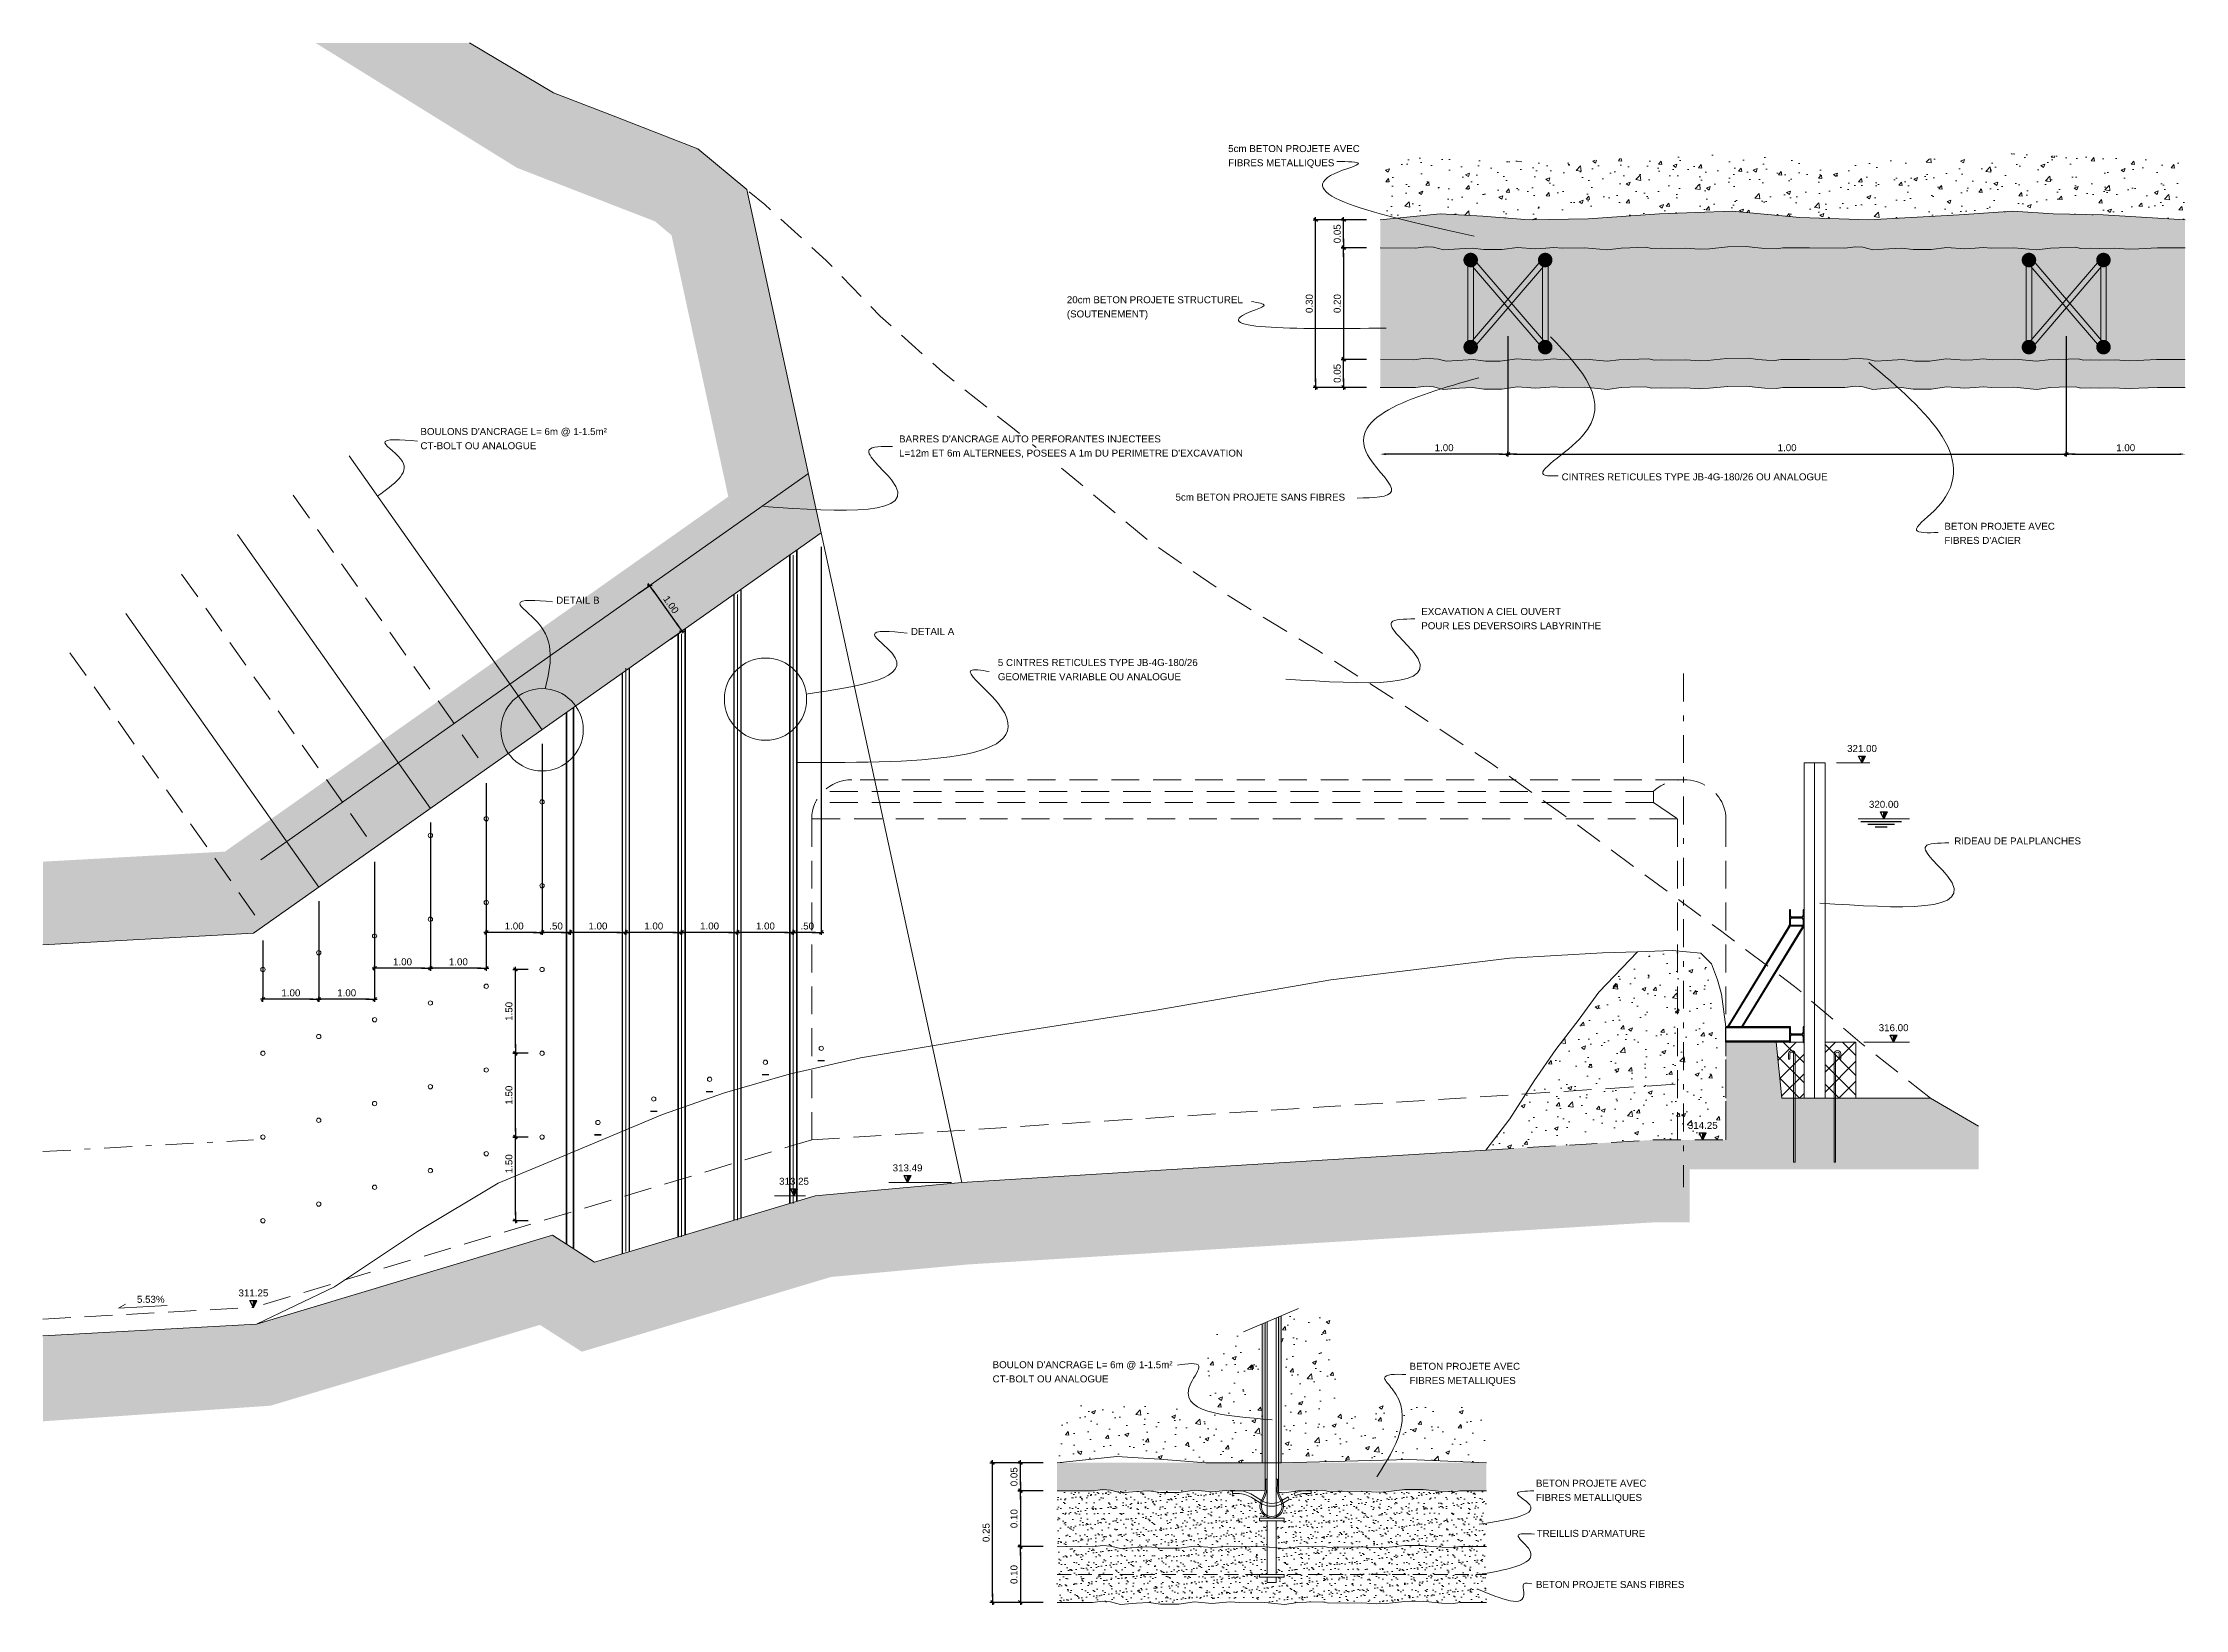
# Model space of a CAD drawing. Header units: millimetres. Extents: x 138.2 to 176.6, y 138.1 to 166.2.
import ezdxf
from ezdxf.enums import TextEntityAlignment as Align

# ---------------------------------------------------------------- set-up
doc = ezdxf.new("R2010")
doc.units = ezdxf.units.MM
doc.linetypes.add('TRATTEGGIATA', pattern=[0.75, 0.5, -0.25])
doc.linetypes.add('TRATTOPUNTO2', pattern=[0.5, 0.25, -0.125, 0, -0.125])
for name, color, linetype in [('coordinate', 2, 'Continuous'), ('LIN010CO', 2, 'Continuous'), ('LIN018CO', 6, 'Continuous'), ('LIN025CO', 7, 'Continuous'), ('LIN035CO', 1, 'Continuous'), ('LIN050CO', 3, 'Continuous'), ('TEXT035', 1, 'Continuous'), ('TRATTEGGI', 2, 'Continuous')]:
    doc.layers.add(name, color=color, linetype=linetype)
doc.layers.add('no_plot', color=5, linetype='Continuous', plot=False)
doc.styles.add('ARIAL', font='arial.ttf')
doc.linetypes.add('ROCCIA', pattern='A,0.25,[130,BERETTA.shx,S=0.1,R=0,X=0,Y=0],-0.2,0.25', length=0.7)
doc.dimstyles.new('50', dxfattribs={"dimscale": 0.5, "dimtxt": 0.25, "dimasz": 0.2, "dimexe": 0, "dimexo": 0.5, "dimgap": 0.1, "dimtad": 1, "dimzin": 4, "dimdsep": 46, "dimtxsty": 'ARIAL', "dimblk1": 'LINE', "dimblk2": 'LINE', "dimsah": 1, "dimcen": 2.5, "dimclrd": 256, "dimclre": 256, "dimclrt": 1, "dimadec": 0, "dimazin": 0, "dimtfac": 1, "dimtmove": 2, "dimatfit": 3, "dimldrblk": 'LINE', "dimfxl": 1, "dimtvp": 1, "dimtolj": 1, "dimtzin": 0, "dimarcsym": 0})
pattern_1 = [(37.5, (257.95252, -585.24756), (-0.006299336, 0.192682377), [0, -0.152, 0, -0.17, 0, -0.1625]), (7.5, (257.95252, -585.24756), (0.17697767, 0.28221461), [0, -0.082, 0, -0.137, 0, -0.0525]), (327.5, (257.82952, -585.24756), (0.311414186, 0.000565905), [0, -0.05, 0, -0.18, 0, -0.235]), (317.5, (257.82952, -585.24756), (0.30061266, 0.08776756), [0, -0.025, 0, -0.118, 0, -0.135])]
pattern_2 = [(50, (257.9525, -584.7628), (0.7172602, -0.06275213), [0.075, -0.825]), (355, (257.9525, -584.7628), (-0.1387513, 0.7521921), [0.06, -0.66]), (100.4514, (258.0123, -584.76804), (0.5785094, 0.68943954), [0.0637402, -0.7011421]), (46.1842, (257.9525, -584.5628), (1.067241, -0.165519), [0.1125, -1.2375]), (96.6356, (258.0415, -584.5766), (0.9346627, 0.9741179), [0.0956103, -1.051713]), (351.1842, (257.9525, -584.5628), (0.934662, 0.9741186), [0.09, -0.99]), (21, (258.0525, -584.6128), (0.59690705, -0.4026189), [0.075, -0.825]), (326, (258.0525, -584.6128), (0.2433153, 0.72515005), [0.06, -0.66]), (71.4514, (258.10226, -584.64636), (0.8402226, 0.3225305), [0.0637402, -0.7011421]), (37.5, (257.95252, -584.76281), (0.012159855, 0.33289385), [0, -0.652, 0, -0.67, 0, -0.6625]), (7.5, (257.95252, -584.7628), (0.26306954, 0.39441171), [0, -0.382, 0, -0.637, 0, -0.2525]), (327.5, (257.72952, -584.7628), (0.53382244, -0.02255487), [0, -0.25, 0, -0.78, 0, -1.035]), (317.5, (257.6295, -584.7628), (0.58318617, 0.10010498), [0, -0.325, 0, -0.518, 0, -0.735])]

msp = doc.modelspace()

# ---------------------------------------------------------------- texts
at = {"layer": 'coordinate', "color": 1, "style": 'ARIAL'}
msp.add_text('5.53%', height=0.125, dxfattribs=at).set_placement((140.112, 143.651), align=Align.MIDDLE)
at = {"layer": 'TEXT035', "style": 'ARIAL'}
for s, p in [('5cm BETON PROJETE AVEC', (159.412, 164.195)), ('FIBRES METALLIQUES', (159.412, 163.941)), ('20cm BETON PROJETE STRUCTUREL', (156.522, 161.488)), ('(SOUTENEMENT)', (156.522, 161.234)), ("BOULONS D'ANCRAGE L= 6m @ 1-1.5m²", (144.943, 159.128)), ('CT-BOLT OU ANALOGUE', (144.943, 158.874)), ("BARRES D'ANCRAGE AUTO PERFORANTES INJECTEES", (153.516, 158.996)), ("L=12m ET 6m ALTERNEES, POSEES A 1m DU PERIMETRE D'EXCAVATION", (153.516, 158.742)), ('CINTRES RETICULES TYPE JB-4G-180/26 OU ANALOGUE', (165.385, 158.317)), ('5cm BETON PROJETE SANS FIBRES', (158.469, 157.953)), ('BETON PROJETE AVEC', (172.241, 157.432)), ("FIBRES D'ACIER", (172.241, 157.179)), ('DETAIL B', (147.375, 156.108)), ('EXCAVATION A CIEL OUVERT', (162.871, 155.905)), ('DETAIL A', (153.729, 155.548)), ('POUR LES DEVERSOIRS LABYRINTHE', (162.871, 155.651)), ('5 CINTRES RETICULES TYPE JB-4G-180/26', (155.286, 154.992)), ('GEOMETRIE VARIABLE OU ANALOGUE', (155.286, 154.738)), ('RIDEAU DE PALPLANCHES', (172.418, 151.797)), ("BOULON D'ANCRAGE L= 6m @ 1-1.5m²", (155.192, 142.417)), ('BETON PROJETE AVEC', (162.661, 142.389)), ('CT-BOLT OU ANALOGUE', (155.192, 142.163)), ('FIBRES METALLIQUES', (162.661, 142.135)), ('FIBRES METALLIQUES', (164.923, 140.041)), ('BETON PROJETE AVEC ', (164.925, 140.295)), ("TREILLIS D'ARMATURE", (164.938, 139.397)), ('BETON PROJETE SANS FIBRES', (164.925, 138.482))]:
    msp.add_text(s, height=0.125, dxfattribs=at).set_placement(p)

# ---------------------------------------------------------------- blocks, each defined once
blk = doc.blocks.new('LIVELLI1')
at = {"layer": 'LIN018CO'}
blk.add_solid([(0, 0.25), (0, 0), (0.125, 0.25)], dxfattribs=at)
at = {"layer": 'LIN035CO'}
for p, q in [((-0.125, 0.25), (0.125, 0.25)), ((0, 0), (-0.125, 0.25)), ((0, 0), (0, 0.25)), ((0, 0), (0.125, 0.25))]:
    blk.add_line(p, q, dxfattribs=at)
at = {"layer": 'TEXT035', "style": 'ARIAL'}
blk.add_attdef('VALORE', text='', height=0.25, dxfattribs=at).set_placement((0, 0.395), align=Align.CENTER)
blk = doc.blocks.new('LINE')
for p, q in [((-1.6, 0), (0.45, 0)), ((0, 0.45), (0, -0.45))]:
    blk.add_line(p, q)
at = {"color": 3}
blk.add_line((-0.32, -0.32), (0.32, 0.32), dxfattribs=at)
blk = doc.blocks.new('*D6')
at = {"layer": 'Defpoints', "color": 0, "transparency": 16777216}
for p in [(147.622, 154.555), (147.122, 153.85), (147.122, 150.222)]:
    blk.add_point(p, dxfattribs=at)
at = {"layer": 'LIN018CO', "lineweight": -2, "transparency": 16777216}
blk.add_line((147.522, 150.222), (147.222, 150.222), dxfattribs=at)
at = {"layer": 'LIN018CO', "lineweight": -2, "transparency": 16777216, "xscale": 0.1, "yscale": 0.1, "zscale": 0.1, "rotation": 180}
blk.add_blockref('LINE', (147.122, 150.222), dxfattribs=at)
at = {"layer": 'LIN018CO', "lineweight": -2, "transparency": 16777216, "xscale": 0.1, "yscale": 0.1, "zscale": 0.1}
blk.add_blockref('LINE', (147.622, 150.222), dxfattribs=at)
at = {"layer": 'LIN018CO', "color": 1, "lineweight": 0, "transparency": 16777216, "insert": (147.372, 150.335), "char_height": 0.125, "attachment_point": 5, "style": 'ARIAL'}
blk.add_mtext('\\A1;.50', dxfattribs=at)
blk = doc.blocks.new('*D7')
at = {"layer": 'Defpoints', "color": 0, "transparency": 16777216}
for p in [(147.122, 153.85), (146.122, 153.145), (146.122, 150.222)]:
    blk.add_point(p, dxfattribs=at)
at = {"layer": 'LIN018CO', "lineweight": -2, "transparency": 16777216}
for p, q in [((147.122, 153.6), (147.122, 150.222)), ((146.122, 152.895), (146.122, 150.222)), ((147.022, 150.222), (146.222, 150.222))]:
    blk.add_line(p, q, dxfattribs=at)
at = {"layer": 'LIN018CO', "lineweight": -2, "transparency": 16777216, "xscale": 0.1, "yscale": 0.1, "zscale": 0.1, "rotation": 180}
blk.add_blockref('LINE', (146.122, 150.222), dxfattribs=at)
at = {"layer": 'LIN018CO', "lineweight": -2, "transparency": 16777216, "xscale": 0.1, "yscale": 0.1, "zscale": 0.1}
blk.add_blockref('LINE', (147.122, 150.222), dxfattribs=at)
at = {"layer": 'LIN018CO', "color": 1, "lineweight": 0, "transparency": 16777216, "insert": (146.622, 150.335), "char_height": 0.125, "attachment_point": 5, "style": 'ARIAL'}
blk.add_mtext('\\A1;1.00', dxfattribs=at)
blk = doc.blocks.new('*D8')
at = {"layer": 'Defpoints', "color": 0, "transparency": 16777216}
for p in [(146.122, 153.145), (145.122, 152.44), (145.122, 149.58)]:
    blk.add_point(p, dxfattribs=at)
at = {"layer": 'LIN018CO', "lineweight": -2, "transparency": 16777216}
for p, q in [((146.122, 152.895), (146.122, 149.58)), ((145.122, 152.19), (145.122, 149.58)), ((146.022, 149.58), (145.222, 149.58))]:
    blk.add_line(p, q, dxfattribs=at)
at = {"layer": 'LIN018CO', "lineweight": -2, "transparency": 16777216, "xscale": 0.1, "yscale": 0.1, "zscale": 0.1, "rotation": 180}
blk.add_blockref('LINE', (145.122, 149.58), dxfattribs=at)
at = {"layer": 'LIN018CO', "lineweight": -2, "transparency": 16777216, "xscale": 0.1, "yscale": 0.1, "zscale": 0.1}
blk.add_blockref('LINE', (146.122, 149.58), dxfattribs=at)
at = {"layer": 'LIN018CO', "color": 1, "lineweight": 0, "transparency": 16777216, "insert": (145.622, 149.694), "char_height": 0.125, "attachment_point": 5, "style": 'ARIAL'}
blk.add_mtext('\\A1;1.00', dxfattribs=at)
blk = doc.blocks.new('*D9')
at = {"layer": 'Defpoints', "color": 0, "transparency": 16777216}
for p in [(145.122, 152.44), (144.122, 151.735), (144.122, 149.58)]:
    blk.add_point(p, dxfattribs=at)
at = {"layer": 'LIN018CO', "lineweight": -2, "transparency": 16777216}
for p, q in [((145.122, 152.19), (145.122, 149.58)), ((144.122, 151.485), (144.122, 149.58)), ((145.022, 149.58), (144.222, 149.58))]:
    blk.add_line(p, q, dxfattribs=at)
at = {"layer": 'LIN018CO', "lineweight": -2, "transparency": 16777216, "xscale": 0.1, "yscale": 0.1, "zscale": 0.1, "rotation": 180}
blk.add_blockref('LINE', (144.122, 149.58), dxfattribs=at)
at = {"layer": 'LIN018CO', "lineweight": -2, "transparency": 16777216, "xscale": 0.1, "yscale": 0.1, "zscale": 0.1}
blk.add_blockref('LINE', (145.122, 149.58), dxfattribs=at)
at = {"layer": 'LIN018CO', "color": 1, "lineweight": 0, "transparency": 16777216, "insert": (144.622, 149.694), "char_height": 0.125, "attachment_point": 5, "style": 'ARIAL'}
blk.add_mtext('\\A1;1.00', dxfattribs=at)
blk = doc.blocks.new('*D10')
at = {"layer": 'Defpoints', "color": 0, "transparency": 16777216}
for p in [(144.122, 151.735), (143.122, 151.03), (143.122, 149.024)]:
    blk.add_point(p, dxfattribs=at)
at = {"layer": 'LIN018CO', "lineweight": -2, "transparency": 16777216}
for p, q in [((144.122, 151.485), (144.122, 149.024)), ((143.122, 150.78), (143.122, 149.024)), ((144.022, 149.024), (143.222, 149.024))]:
    blk.add_line(p, q, dxfattribs=at)
at = {"layer": 'LIN018CO', "lineweight": -2, "transparency": 16777216, "xscale": 0.1, "yscale": 0.1, "zscale": 0.1, "rotation": 180}
blk.add_blockref('LINE', (143.122, 149.024), dxfattribs=at)
at = {"layer": 'LIN018CO', "lineweight": -2, "transparency": 16777216, "xscale": 0.1, "yscale": 0.1, "zscale": 0.1}
blk.add_blockref('LINE', (144.122, 149.024), dxfattribs=at)
at = {"layer": 'LIN018CO', "color": 1, "lineweight": 0, "transparency": 16777216, "insert": (143.622, 149.138), "char_height": 0.125, "attachment_point": 5, "style": 'ARIAL'}
blk.add_mtext('\\A1;1.00', dxfattribs=at)
blk = doc.blocks.new('*D11')
at = {"layer": 'Defpoints', "color": 0, "transparency": 16777216}
for p in [(143.122, 151.03), (142.122, 150.325), (142.122, 149.024)]:
    blk.add_point(p, dxfattribs=at)
at = {"layer": 'LIN018CO', "lineweight": -2, "transparency": 16777216}
for p, q in [((143.122, 150.78), (143.122, 149.024)), ((142.122, 150.075), (142.122, 149.024)), ((143.022, 149.024), (142.222, 149.024))]:
    blk.add_line(p, q, dxfattribs=at)
at = {"layer": 'LIN018CO', "lineweight": -2, "transparency": 16777216, "xscale": 0.1, "yscale": 0.1, "zscale": 0.1, "rotation": 180}
blk.add_blockref('LINE', (142.122, 149.024), dxfattribs=at)
at = {"layer": 'LIN018CO', "lineweight": -2, "transparency": 16777216, "xscale": 0.1, "yscale": 0.1, "zscale": 0.1}
blk.add_blockref('LINE', (143.122, 149.024), dxfattribs=at)
at = {"layer": 'LIN018CO', "color": 1, "lineweight": 0, "transparency": 16777216, "insert": (142.622, 149.138), "char_height": 0.125, "attachment_point": 5, "style": 'ARIAL'}
blk.add_mtext('\\A1;1.00', dxfattribs=at)
blk = doc.blocks.new('*D12')
at = {"layer": 'Defpoints', "color": 0, "transparency": 16777216}
for p in [(149.049, 156.433), (149.626, 155.616), (149.626, 155.616)]:
    blk.add_point(p, dxfattribs=at)
at = {"layer": 'LIN018CO', "lineweight": -2, "transparency": 16777216}
for p, q in [((148.845, 156.289), (149.049, 156.433)), ((149.107, 156.351), (149.568, 155.697)), ((149.421, 155.472), (149.626, 155.616))]:
    blk.add_line(p, q, dxfattribs=at)
at = {"layer": 'LIN018CO', "lineweight": -2, "transparency": 16777216, "xscale": 0.1, "yscale": 0.1, "zscale": 0.1}
for p, rotation in [((149.049, 156.433), 125.1855972268471), ((149.626, 155.616), 305.1855972268471)]:
    blk.add_blockref('LINE', p, dxfattribs=dict(at, rotation=rotation))
at = {"layer": 'LIN018CO', "color": 1, "lineweight": 0, "transparency": 16777216, "insert": (149.431, 156.09), "char_height": 0.125, "attachment_point": 5, "rotation": 305.1856, "style": 'ARIAL'}
blk.add_mtext('\\A1;1.00', dxfattribs=at)
blk = doc.blocks.new('*D13')
at = {"layer": 'Defpoints', "color": 0, "transparency": 16777216}
for p in [(146.643, 148.057), (147.122, 148.057), (147.122, 146.557)]:
    blk.add_point(p, dxfattribs=at)
at = {"layer": 'LIN018CO', "lineweight": -2, "transparency": 16777216}
for p, q in [((146.872, 148.057), (146.643, 148.057)), ((146.643, 146.657), (146.643, 147.957)), ((146.872, 146.557), (146.643, 146.557))]:
    blk.add_line(p, q, dxfattribs=at)
at = {"layer": 'LIN018CO', "lineweight": -2, "transparency": 16777216, "xscale": 0.1, "yscale": 0.1, "zscale": 0.1}
for p, rotation in [((146.643, 148.057), 90), ((146.643, 146.557), 270)]:
    blk.add_blockref('LINE', p, dxfattribs=dict(at, rotation=rotation))
at = {"layer": 'LIN018CO', "color": 1, "lineweight": 0, "transparency": 16777216, "insert": (146.529, 147.307), "char_height": 0.125, "attachment_point": 5, "rotation": 90, "style": 'ARIAL'}
blk.add_mtext('\\A1;1.50', dxfattribs=at)
blk = doc.blocks.new('*D14')
at = {"layer": 'Defpoints', "color": 0, "transparency": 16777216}
for p in [(146.643, 149.557), (147.122, 149.557), (147.122, 148.057)]:
    blk.add_point(p, dxfattribs=at)
at = {"layer": 'LIN018CO', "lineweight": -2, "transparency": 16777216}
for p, q in [((146.872, 149.557), (146.643, 149.557)), ((146.643, 148.157), (146.643, 149.457)), ((146.872, 148.057), (146.643, 148.057))]:
    blk.add_line(p, q, dxfattribs=at)
at = {"layer": 'LIN018CO', "lineweight": -2, "transparency": 16777216, "xscale": 0.1, "yscale": 0.1, "zscale": 0.1}
for p, rotation in [((146.643, 149.557), 90), ((146.643, 148.057), 270)]:
    blk.add_blockref('LINE', p, dxfattribs=dict(at, rotation=rotation))
at = {"layer": 'LIN018CO', "color": 1, "lineweight": 0, "transparency": 16777216, "insert": (146.529, 148.807), "char_height": 0.125, "attachment_point": 5, "rotation": 90, "style": 'ARIAL'}
blk.add_mtext('\\A1;1.50', dxfattribs=at)
blk = doc.blocks.new('*D15')
at = {"layer": 'Defpoints', "color": 0, "transparency": 16777216}
for p in [(146.643, 146.557), (147.122, 146.557), (147.122, 145.057)]:
    blk.add_point(p, dxfattribs=at)
at = {"layer": 'LIN018CO', "lineweight": -2, "transparency": 16777216}
for p, q in [((146.872, 146.557), (146.643, 146.557)), ((146.643, 145.157), (146.643, 146.457)), ((146.872, 145.057), (146.643, 145.057))]:
    blk.add_line(p, q, dxfattribs=at)
at = {"layer": 'LIN018CO', "lineweight": -2, "transparency": 16777216, "xscale": 0.1, "yscale": 0.1, "zscale": 0.1}
for p, rotation in [((146.643, 146.557), 90), ((146.643, 145.057), 270)]:
    blk.add_blockref('LINE', p, dxfattribs=dict(at, rotation=rotation))
at = {"layer": 'LIN018CO', "color": 1, "lineweight": 0, "transparency": 16777216, "insert": (146.529, 146.078), "char_height": 0.125, "attachment_point": 5, "rotation": 90, "style": 'ARIAL'}
blk.add_mtext('\\A1;1.50', dxfattribs=at)
blk = doc.blocks.new('CENTINE')
at = {"layer": 'LIN018CO', "lineweight": 0}
for p, q in [((0.103, 0.081), (-0.053, 0.081)), ((0.103, 0.071), (-0.053, 0.071)), ((0.103, -0.0525), (-0.053, -0.0525)), ((0.103, -0.0625), (-0.053, -0.0625))]:
    blk.add_line(p, q, dxfattribs=at)
at = {"layer": 'LIN018CO', "lineweight": 0, "const_width": 0.013, "flags": 128}
for points in [[(-0.0465, 0.076, 1), (-0.0595, 0.076, 1)], [(0.1095, 0.076, 1), (0.0965, 0.076, 1)], [(-0.0465, -0.0575, 1), (-0.0595, -0.0575, 1)], [(0.1095, -0.0575, 1), (0.0965, -0.0575, 1)]]:
    blk.add_lwpolyline(points, format="xyb", close=True, dxfattribs=at)
at = {"layer": 'LIN018CO', "lineweight": 0}
for points in [[(0.0997, 0.0798), (-0.0563, -0.0537)], [(-0.0497, 0.0798), (0.1063, -0.0537)], [(-0.0563, 0.0722), (0.0997, -0.0613)], [(0.1063, 0.0722), (-0.0497, -0.0613)]]:
    blk.add_lwpolyline(points, dxfattribs=at)
blk = doc.blocks.new('*D16')
at = {"layer": 'Defpoints', "color": 0, "transparency": 16777216}
for p in [(161.479, 162.982), (162.137, 162.982), (162.137, 162.482)]:
    blk.add_point(p, dxfattribs=at)
at = {"layer": 'LIN018CO', "lineweight": -2, "transparency": 16777216}
for p, q in [((161.887, 162.982), (161.479, 162.982)), ((161.479, 162.582), (161.479, 162.882)), ((161.887, 162.482), (161.479, 162.482))]:
    blk.add_line(p, q, dxfattribs=at)
at = {"layer": 'LIN018CO', "lineweight": -2, "transparency": 16777216, "xscale": 0.1, "yscale": 0.1, "zscale": 0.1}
for p, rotation in [((161.479, 162.982), 90), ((161.479, 162.482), 270)]:
    blk.add_blockref('LINE', p, dxfattribs=dict(at, rotation=rotation))
at = {"layer": 'LIN018CO', "color": 1, "lineweight": 0, "transparency": 16777216, "insert": (161.366, 162.732), "char_height": 0.125, "attachment_point": 5, "rotation": 90, "style": 'ARIAL'}
blk.add_mtext('\\A1;0.05', dxfattribs=at)
blk = doc.blocks.new('*D17')
at = {"layer": 'Defpoints', "color": 0, "transparency": 16777216}
for p in [(162.137, 162.482), (161.479, 160.482), (162.137, 160.482)]:
    blk.add_point(p, dxfattribs=at)
at = {"layer": 'LIN018CO', "lineweight": -2, "transparency": 16777216}
for p, q in [((161.887, 162.482), (161.479, 162.482)), ((161.479, 162.382), (161.479, 160.582)), ((161.887, 160.482), (161.479, 160.482))]:
    blk.add_line(p, q, dxfattribs=at)
at = {"layer": 'LIN018CO', "lineweight": -2, "transparency": 16777216, "xscale": 0.1, "yscale": 0.1, "zscale": 0.1}
for p, rotation in [((161.479, 162.482), 90), ((161.479, 160.482), 270)]:
    blk.add_blockref('LINE', p, dxfattribs=dict(at, rotation=rotation))
at = {"layer": 'LIN018CO', "color": 1, "lineweight": 0, "transparency": 16777216, "insert": (161.366, 161.482), "char_height": 0.125, "attachment_point": 5, "rotation": 90, "style": 'ARIAL'}
blk.add_mtext('\\A1;0.20', dxfattribs=at)
blk = doc.blocks.new('*D18')
at = {"layer": 'Defpoints', "color": 0, "transparency": 16777216}
for p in [(164.424, 161.147), (174.424, 161.147), (174.424, 158.786)]:
    blk.add_point(p, dxfattribs=at)
at = {"layer": 'LIN018CO', "lineweight": -2, "transparency": 16777216}
for p, q in [((164.424, 160.897), (164.424, 158.786)), ((174.424, 160.897), (174.424, 158.786)), ((164.524, 158.786), (174.324, 158.786))]:
    blk.add_line(p, q, dxfattribs=at)
at = {"layer": 'LIN018CO', "lineweight": -2, "transparency": 16777216, "xscale": 0.1, "yscale": 0.1, "zscale": 0.1, "rotation": 180}
blk.add_blockref('LINE', (164.424, 158.786), dxfattribs=at)
at = {"layer": 'LIN018CO', "lineweight": -2, "transparency": 16777216, "xscale": 0.1, "yscale": 0.1, "zscale": 0.1}
blk.add_blockref('LINE', (174.424, 158.786), dxfattribs=at)
at = {"layer": 'LIN018CO', "color": 1, "lineweight": 0, "transparency": 16777216, "insert": (169.424, 158.9), "char_height": 0.125, "attachment_point": 5, "style": 'ARIAL'}
blk.add_mtext('\\A1;1.00', dxfattribs=at)
blk = doc.blocks.new('*D19')
at = {"layer": 'Defpoints', "color": 0, "transparency": 16777216}
for p in [(174.424, 161.147), (176.554, 159.482), (176.554, 158.786)]:
    blk.add_point(p, dxfattribs=at)
at = {"layer": 'LIN018CO', "lineweight": -2, "transparency": 16777216}
for p, q in [((174.424, 160.897), (174.424, 158.786)), ((174.524, 158.786), (176.454, 158.786))]:
    blk.add_line(p, q, dxfattribs=at)
at = {"layer": 'LIN018CO', "transparency": 16777216}
blk.add_solid([(176.454, 158.803), (176.454, 158.769), (176.554, 158.786)], dxfattribs=at)
at = {"layer": 'LIN018CO', "lineweight": -2, "transparency": 16777216, "xscale": 0.1, "yscale": 0.1, "zscale": 0.1, "rotation": 180}
blk.add_blockref('LINE', (174.424, 158.786), dxfattribs=at)
at = {"layer": 'LIN018CO', "color": 1, "lineweight": 0, "transparency": 16777216, "insert": (175.489, 158.9), "char_height": 0.125, "attachment_point": 5, "style": 'ARIAL'}
blk.add_mtext('\\A1;1.00', dxfattribs=at)
blk = doc.blocks.new('*D20')
at = {"layer": 'Defpoints', "color": 0, "transparency": 16777216}
for p in [(164.424, 161.147), (162.137, 159.482), (162.137, 158.786)]:
    blk.add_point(p, dxfattribs=at)
at = {"layer": 'LIN018CO', "lineweight": -2, "transparency": 16777216}
for p, q in [((164.424, 160.897), (164.424, 158.786)), ((164.324, 158.786), (162.237, 158.786))]:
    blk.add_line(p, q, dxfattribs=at)
at = {"layer": 'LIN018CO', "transparency": 16777216}
blk.add_solid([(162.237, 158.803), (162.237, 158.769), (162.137, 158.786)], dxfattribs=at)
at = {"layer": 'LIN018CO', "lineweight": -2, "transparency": 16777216, "xscale": 0.1, "yscale": 0.1, "zscale": 0.1}
blk.add_blockref('LINE', (164.424, 158.786), dxfattribs=at)
at = {"layer": 'LIN018CO', "color": 1, "lineweight": 0, "transparency": 16777216, "insert": (163.28, 158.9), "char_height": 0.125, "attachment_point": 5, "style": 'ARIAL'}
blk.add_mtext('\\A1;1.00', dxfattribs=at)
blk = doc.blocks.new('*D21')
at = {"layer": 'Defpoints', "color": 0, "transparency": 16777216}
for p in [(160.979, 162.982), (162.137, 162.982), (162.137, 159.982)]:
    blk.add_point(p, dxfattribs=at)
at = {"layer": 'LIN018CO', "lineweight": -2, "transparency": 16777216}
for p, q in [((161.887, 162.982), (160.979, 162.982)), ((160.979, 160.082), (160.979, 162.882)), ((161.887, 159.982), (160.979, 159.982))]:
    blk.add_line(p, q, dxfattribs=at)
at = {"layer": 'LIN018CO', "lineweight": -2, "transparency": 16777216, "xscale": 0.1, "yscale": 0.1, "zscale": 0.1}
for p, rotation in [((160.979, 162.982), 90), ((160.979, 159.982), 270)]:
    blk.add_blockref('LINE', p, dxfattribs=dict(at, rotation=rotation))
at = {"layer": 'LIN018CO', "color": 1, "lineweight": 0, "transparency": 16777216, "insert": (160.865, 161.482), "char_height": 0.125, "attachment_point": 5, "rotation": 90, "style": 'ARIAL'}
blk.add_mtext('\\A1;0.30', dxfattribs=at)
blk = doc.blocks.new('*D22')
at = {"layer": 'Defpoints', "color": 0, "transparency": 16777216}
for p in [(155.69, 140.723), (156.347, 140.723), (156.347, 140.223)]:
    blk.add_point(p, dxfattribs=at)
at = {"layer": 'LIN018CO', "lineweight": -2, "transparency": 16777216}
for p, q in [((156.097, 140.723), (155.69, 140.723)), ((155.69, 140.323), (155.69, 140.623)), ((156.097, 140.223), (155.69, 140.223))]:
    blk.add_line(p, q, dxfattribs=at)
at = {"layer": 'LIN018CO', "lineweight": -2, "transparency": 16777216, "xscale": 0.1, "yscale": 0.1, "zscale": 0.1}
for p, rotation in [((155.69, 140.723), 90), ((155.69, 140.223), 270)]:
    blk.add_blockref('LINE', p, dxfattribs=dict(at, rotation=rotation))
at = {"layer": 'LIN018CO', "color": 1, "lineweight": 0, "transparency": 16777216, "insert": (155.576, 140.473), "char_height": 0.125, "attachment_point": 5, "rotation": 90, "style": 'ARIAL'}
blk.add_mtext('\\A1;0.05', dxfattribs=at)
blk = doc.blocks.new('*D23')
at = {"layer": 'Defpoints', "color": 0, "transparency": 16777216}
for p in [(156.347, 140.223), (155.69, 139.223), (156.347, 139.223)]:
    blk.add_point(p, dxfattribs=at)
at = {"layer": 'LIN018CO', "lineweight": -2, "transparency": 16777216}
for p, q in [((156.097, 140.223), (155.69, 140.223)), ((155.69, 140.123), (155.69, 139.323)), ((156.097, 139.223), (155.69, 139.223))]:
    blk.add_line(p, q, dxfattribs=at)
at = {"layer": 'LIN018CO', "lineweight": -2, "transparency": 16777216, "xscale": 0.1, "yscale": 0.1, "zscale": 0.1}
for p, rotation in [((155.69, 140.223), 90), ((155.69, 139.223), 270)]:
    blk.add_blockref('LINE', p, dxfattribs=dict(at, rotation=rotation))
at = {"layer": 'LIN018CO', "color": 1, "lineweight": 0, "transparency": 16777216, "insert": (155.576, 139.723), "char_height": 0.125, "attachment_point": 5, "rotation": 90, "style": 'ARIAL'}
blk.add_mtext('\\A1;0.10', dxfattribs=at)
blk = doc.blocks.new('*D24')
at = {"layer": 'Defpoints', "color": 0, "transparency": 16777216}
for p in [(155.19, 140.723), (156.347, 140.723), (156.347, 138.223)]:
    blk.add_point(p, dxfattribs=at)
at = {"layer": 'LIN018CO', "lineweight": -2, "transparency": 16777216}
for p, q in [((156.097, 140.723), (155.19, 140.723)), ((155.19, 138.323), (155.19, 140.623)), ((156.097, 138.223), (155.19, 138.223))]:
    blk.add_line(p, q, dxfattribs=at)
at = {"layer": 'LIN018CO', "lineweight": -2, "transparency": 16777216, "xscale": 0.1, "yscale": 0.1, "zscale": 0.1}
for p, rotation in [((155.19, 140.723), 90), ((155.19, 138.223), 270)]:
    blk.add_blockref('LINE', p, dxfattribs=dict(at, rotation=rotation))
at = {"layer": 'LIN018CO', "color": 1, "lineweight": 0, "transparency": 16777216, "insert": (155.076, 139.473), "char_height": 0.125, "attachment_point": 5, "rotation": 90, "style": 'ARIAL'}
blk.add_mtext('\\A1;0.25', dxfattribs=at)
blk = doc.blocks.new('*D25')
at = {"layer": 'Defpoints', "color": 0, "transparency": 16777216}
for p in [(156.347, 139.223), (155.69, 138.223), (156.347, 138.223)]:
    blk.add_point(p, dxfattribs=at)
at = {"layer": 'LIN018CO', "lineweight": -2, "transparency": 16777216}
for p, q in [((156.097, 139.223), (155.69, 139.223)), ((155.69, 139.123), (155.69, 138.323)), ((156.097, 138.223), (155.69, 138.223))]:
    blk.add_line(p, q, dxfattribs=at)
at = {"layer": 'LIN018CO', "lineweight": -2, "transparency": 16777216, "xscale": 0.1, "yscale": 0.1, "zscale": 0.1}
for p, rotation in [((155.69, 139.223), 90), ((155.69, 138.223), 270)]:
    blk.add_blockref('LINE', p, dxfattribs=dict(at, rotation=rotation))
at = {"layer": 'LIN018CO', "color": 1, "lineweight": 0, "transparency": 16777216, "insert": (155.576, 138.723), "char_height": 0.125, "attachment_point": 5, "rotation": 90, "style": 'ARIAL'}
blk.add_mtext('\\A1;0.10', dxfattribs=at)
blk = doc.blocks.new('*D26')
at = {"layer": 'Defpoints', "color": 0, "transparency": 16777216}
for p in [(148.622, 154.555), (147.622, 153.85), (147.622, 150.222)]:
    blk.add_point(p, dxfattribs=at)
at = {"layer": 'LIN018CO', "lineweight": -2, "transparency": 16777216}
blk.add_line((148.522, 150.222), (147.722, 150.222), dxfattribs=at)
at = {"layer": 'LIN018CO', "lineweight": -2, "transparency": 16777216, "xscale": 0.1, "yscale": 0.1, "zscale": 0.1, "rotation": 180}
blk.add_blockref('LINE', (147.622, 150.222), dxfattribs=at)
at = {"layer": 'LIN018CO', "lineweight": -2, "transparency": 16777216, "xscale": 0.1, "yscale": 0.1, "zscale": 0.1}
blk.add_blockref('LINE', (148.622, 150.222), dxfattribs=at)
at = {"layer": 'LIN018CO', "color": 1, "lineweight": 0, "transparency": 16777216, "insert": (148.122, 150.335), "char_height": 0.125, "attachment_point": 5, "style": 'ARIAL'}
blk.add_mtext('\\A1;1.00', dxfattribs=at)
blk = doc.blocks.new('*D27')
at = {"layer": 'Defpoints', "color": 0, "transparency": 16777216}
for p in [(149.622, 154.555), (148.622, 153.85), (148.622, 150.222)]:
    blk.add_point(p, dxfattribs=at)
at = {"layer": 'LIN018CO', "lineweight": -2, "transparency": 16777216}
blk.add_line((149.522, 150.222), (148.722, 150.222), dxfattribs=at)
at = {"layer": 'LIN018CO', "lineweight": -2, "transparency": 16777216, "xscale": 0.1, "yscale": 0.1, "zscale": 0.1, "rotation": 180}
blk.add_blockref('LINE', (148.622, 150.222), dxfattribs=at)
at = {"layer": 'LIN018CO', "lineweight": -2, "transparency": 16777216, "xscale": 0.1, "yscale": 0.1, "zscale": 0.1}
blk.add_blockref('LINE', (149.622, 150.222), dxfattribs=at)
at = {"layer": 'LIN018CO', "color": 1, "lineweight": 0, "transparency": 16777216, "insert": (149.122, 150.335), "char_height": 0.125, "attachment_point": 5, "style": 'ARIAL'}
blk.add_mtext('\\A1;1.00', dxfattribs=at)
blk = doc.blocks.new('*D28')
at = {"layer": 'Defpoints', "color": 0, "transparency": 16777216}
for p in [(150.622, 154.555), (149.622, 153.85), (149.622, 150.222)]:
    blk.add_point(p, dxfattribs=at)
at = {"layer": 'LIN018CO', "lineweight": -2, "transparency": 16777216}
blk.add_line((150.522, 150.222), (149.722, 150.222), dxfattribs=at)
at = {"layer": 'LIN018CO', "lineweight": -2, "transparency": 16777216, "xscale": 0.1, "yscale": 0.1, "zscale": 0.1, "rotation": 180}
blk.add_blockref('LINE', (149.622, 150.222), dxfattribs=at)
at = {"layer": 'LIN018CO', "lineweight": -2, "transparency": 16777216, "xscale": 0.1, "yscale": 0.1, "zscale": 0.1}
blk.add_blockref('LINE', (150.622, 150.222), dxfattribs=at)
at = {"layer": 'LIN018CO', "color": 1, "lineweight": 0, "transparency": 16777216, "insert": (150.122, 150.335), "char_height": 0.125, "attachment_point": 5, "style": 'ARIAL'}
blk.add_mtext('\\A1;1.00', dxfattribs=at)
blk = doc.blocks.new('*D29')
at = {"layer": 'Defpoints', "color": 0, "transparency": 16777216}
for p in [(151.622, 154.555), (150.622, 153.85), (150.622, 150.222)]:
    blk.add_point(p, dxfattribs=at)
at = {"layer": 'LIN018CO', "lineweight": -2, "transparency": 16777216}
blk.add_line((151.522, 150.222), (150.722, 150.222), dxfattribs=at)
at = {"layer": 'LIN018CO', "lineweight": -2, "transparency": 16777216, "xscale": 0.1, "yscale": 0.1, "zscale": 0.1, "rotation": 180}
blk.add_blockref('LINE', (150.622, 150.222), dxfattribs=at)
at = {"layer": 'LIN018CO', "lineweight": -2, "transparency": 16777216, "xscale": 0.1, "yscale": 0.1, "zscale": 0.1}
blk.add_blockref('LINE', (151.622, 150.222), dxfattribs=at)
at = {"layer": 'LIN018CO', "color": 1, "lineweight": 0, "transparency": 16777216, "insert": (151.122, 150.335), "char_height": 0.125, "attachment_point": 5, "style": 'ARIAL'}
blk.add_mtext('\\A1;1.00', dxfattribs=at)
blk = doc.blocks.new('*D32')
at = {"layer": 'Defpoints', "color": 0, "transparency": 16777216}
for p in [(152.122, 157.376), (151.622, 153.85), (151.622, 150.222)]:
    blk.add_point(p, dxfattribs=at)
at = {"layer": 'LIN018CO', "lineweight": -2, "transparency": 16777216}
for p, q in [((152.122, 157.126), (152.122, 150.222)), ((152.022, 150.222), (151.722, 150.222))]:
    blk.add_line(p, q, dxfattribs=at)
at = {"layer": 'LIN018CO', "lineweight": -2, "transparency": 16777216, "xscale": 0.1, "yscale": 0.1, "zscale": 0.1, "rotation": 180}
blk.add_blockref('LINE', (151.622, 150.222), dxfattribs=at)
at = {"layer": 'LIN018CO', "lineweight": -2, "transparency": 16777216, "xscale": 0.1, "yscale": 0.1, "zscale": 0.1}
blk.add_blockref('LINE', (152.122, 150.222), dxfattribs=at)
at = {"layer": 'LIN018CO', "color": 1, "lineweight": 0, "transparency": 16777216, "insert": (151.872, 150.335), "char_height": 0.125, "attachment_point": 5, "style": 'ARIAL'}
blk.add_mtext('\\A1;.50', dxfattribs=at)
blk = doc.blocks.new('*D33')
at = {"layer": 'Defpoints', "color": 0, "transparency": 16777216}
for p in [(161.479, 160.482), (162.137, 160.482), (162.137, 159.982)]:
    blk.add_point(p, dxfattribs=at)
at = {"layer": 'LIN018CO', "lineweight": -2, "transparency": 16777216}
for p, q in [((161.887, 160.482), (161.479, 160.482)), ((161.479, 160.082), (161.479, 160.382)), ((161.887, 159.982), (161.479, 159.982))]:
    blk.add_line(p, q, dxfattribs=at)
at = {"layer": 'LIN018CO', "lineweight": -2, "transparency": 16777216, "xscale": 0.1, "yscale": 0.1, "zscale": 0.1}
for p, rotation in [((161.479, 160.482), 90), ((161.479, 159.982), 270)]:
    blk.add_blockref('LINE', p, dxfattribs=dict(at, rotation=rotation))
at = {"layer": 'LIN018CO', "color": 1, "lineweight": 0, "transparency": 16777216, "insert": (161.366, 160.232), "char_height": 0.125, "attachment_point": 5, "rotation": 90, "style": 'ARIAL'}
blk.add_mtext('\\A1;0.05', dxfattribs=at)

# ---------------------------------------------------------------- dimensions: what is measured, and where the dimension line sits
at = {"layer": 'LIN018CO', "lineweight": 0}
for base, p1, p2, picture, middle in [((160.979, 162.982), (162.137, 159.982), (162.137, 162.982), '*D21', (160.865, 161.482)), ((161.479, 162.982), (162.137, 162.482), (162.137, 162.982), '*D16', (161.366, 162.732)), ((161.479, 160.482), (162.137, 162.482), (162.137, 160.482), '*D17', (161.366, 161.482)), ((161.479, 160.482), (162.137, 159.982), (162.137, 160.482), '*D33', (161.366, 160.232)), ((155.19, 140.723), (156.347, 138.223), (156.347, 140.723), '*D24', (155.076, 139.473)), ((155.69, 140.723), (156.347, 140.223), (156.347, 140.723), '*D22', (155.576, 140.473)), ((155.69, 139.223), (156.347, 140.223), (156.347, 139.223), '*D23', (155.576, 139.723)), ((155.69, 138.223), (156.347, 139.223), (156.347, 138.223), '*D25', (155.576, 138.723))]:
    dim = msp.add_linear_dim(base=base, p1=p1, p2=p2, angle=90, dimstyle='50', override={"dimlfac": 0.1, "dimzin": 0}, dxfattribs=at)
    dim.commit()
    dim.dimension.update_dxf_attribs({"geometry": picture, "text_midpoint": middle})
for base, p1, p2, picture, middle in [((162.137, 158.786), (164.424, 161.147), (162.137, 159.482), '*D20', (163.28, 158.9)), ((176.554, 158.786), (174.424, 161.147), (176.554, 159.482), '*D19', (175.489, 158.9))]:
    dim = msp.add_linear_dim(base=base, p1=p1, p2=p2, text='1.00', dimstyle='50', override={"dimse2": 1}, dxfattribs=at)
    dim.commit()
    dim.dimension.update_dxf_attribs({"geometry": picture, "text_midpoint": middle})
for base, p1, p2, override, picture, middle in [((174.424, 158.786), (164.424, 161.147), (174.424, 161.147), {"dimlfac": 0.1}, '*D18', (169.424, 158.9)), ((151.622, 150.222), (152.122, 157.376), (151.622, 153.85), {"dimse1": 0, "dimse2": 1}, '*D32', (151.872, 150.335)), ((147.122, 150.222), (147.622, 154.555), (147.122, 153.85), {"dimse1": 1, "dimse2": 1}, '*D6', (147.372, 150.335)), ((147.622, 150.222), (148.622, 154.555), (147.622, 153.85), {"dimse1": 1, "dimse2": 1}, '*D26', (148.122, 150.335)), ((148.622, 150.222), (149.622, 154.555), (148.622, 153.85), {"dimse1": 1, "dimse2": 1}, '*D27', (149.122, 150.335)), ((149.622, 150.222), (150.622, 154.555), (149.622, 153.85), {"dimse1": 1, "dimse2": 1}, '*D28', (150.122, 150.335)), ((150.622, 150.222), (151.622, 154.555), (150.622, 153.85), {"dimse1": 1, "dimse2": 1}, '*D29', (151.122, 150.335))]:
    dim = msp.add_linear_dim(base=base, p1=p1, p2=p2, dimstyle='50', override=override, dxfattribs=at)
    dim.commit()
    dim.dimension.update_dxf_attribs({"geometry": picture, "text_midpoint": middle})
for base, p1, p2, angle, picture, middle in [((149.626, 155.616), (149.049, 156.433), (149.626, 155.616), 305.1856, '*D12', (149.431, 156.09)), ((146.643, 149.557), (147.122, 148.057), (147.122, 149.557), 90, '*D14', (146.529, 148.807)), ((146.643, 148.057), (147.122, 146.557), (147.122, 148.057), 90, '*D13', (146.529, 147.307))]:
    dim = msp.add_linear_dim(base=base, p1=p1, p2=p2, angle=angle, dimstyle='50', dxfattribs=at)
    dim.commit()
    dim.dimension.update_dxf_attribs({"geometry": picture, "text_midpoint": middle})
for base, p1, p2, picture, middle in [((146.122, 150.222), (147.122, 153.85), (146.122, 153.145), '*D7', (146.622, 150.335)), ((145.122, 149.58), (146.122, 153.145), (145.122, 152.44), '*D8', (145.622, 149.694)), ((144.122, 149.58), (145.122, 152.44), (144.122, 151.735), '*D9', (144.622, 149.694)), ((143.122, 149.024), (144.122, 151.735), (143.122, 151.03), '*D10', (143.622, 149.138)), ((142.122, 149.024), (143.122, 151.03), (142.122, 150.325), '*D11', (142.622, 149.138))]:
    dim = msp.add_linear_dim(base=base, p1=p1, p2=p2, dimstyle='50', dxfattribs=at)
    dim.commit()
    dim.dimension.update_dxf_attribs({"geometry": picture, "text_midpoint": middle})
dim = msp.add_linear_dim(base=(146.643, 146.557), p1=(147.122, 145.057), p2=(147.122, 146.557), angle=90, dimstyle='50', dxfattribs=at)
dim.commit()
dim.dimension.update_dxf_attribs({"geometry": '*D15', "text_midpoint": (146.529, 146.078), "dimtype": 160})

# ---------------------------------------------------------------- hatches: boundary and pattern name
at = {"layer": 'LIN010CO', "lineweight": 0}
h = msp.add_hatch(dxfattribs=at)
h.set_pattern_fill('AR-CONC', color=256, scale=0.1, angle=-90, style=0)
h.set_pattern_definition(pattern_2)
h.paths.add_polyline_path([(149.909, 164.255), (148.336, 164.865), (147.329, 165.255), (145.824, 166.151), (143.062, 166.151), (146.674, 163.912), (147.798, 163.476), (149.143, 162.955), (149.441, 162.706), (150.57, 157.505), (151.892, 158.437), (150.788, 163.522)])
edge = h.paths.add_edge_path()
edge.add_line((151.892, 158.437), (147.269, 155.178))
edge.add_spline(control_points=[(147.269, 155.178), (147.271, 154.984), (147.226, 154.785), (147.181, 154.585)], knot_values=[1.66918, 1.66918, 1.66918, 1.66918, 2.245672, 2.245672, 2.245672, 2.245672], degree=3, periodic=0)
edge.add_arc((147.122, 153.85), 0.737, 35.1856, 85.4009, ccw=False)
edge.add_line((147.724, 154.275), (152.122, 157.376))
edge.add_line((152.122, 157.376), (151.892, 158.437))
edge = h.paths.add_edge_path()
edge.add_line((150.57, 157.505), (150.457, 158.024))
edge.add_line((150.457, 158.024), (147.122, 155.673))
edge.add_spline(control_points=[(147.122, 155.673), (147.229, 155.515), (147.267, 155.349), (147.269, 155.178)], knot_values=[1.158987, 1.158987, 1.158987, 1.158987, 1.66918, 1.66918, 1.66918, 1.66918], degree=3, periodic=0)
edge.add_line((147.269, 155.178), (150.57, 157.505))
edge = h.paths.add_edge_path()
edge.add_spline(control_points=[(147.269, 155.178), (147.267, 155.349), (147.229, 155.515), (147.122, 155.673)], knot_values=[1.158987, 1.158987, 1.158987, 1.158987, 1.66918, 1.66918, 1.66918, 1.66918], degree=3, periodic=0)
edge.add_line((147.122, 155.673), (146.264, 155.068))
edge.add_line((146.264, 155.068), (146.546, 154.668))
edge.add_line((146.546, 154.668), (147.269, 155.178))
edge = h.paths.add_edge_path()
edge.add_spline(control_points=[(147.181, 154.585), (147.226, 154.785), (147.271, 154.984), (147.269, 155.178)], knot_values=[1.66918, 1.66918, 1.66918, 1.66918, 2.245672, 2.245672, 2.245672, 2.245672], degree=3, periodic=0)
edge.add_line((147.269, 155.178), (146.546, 154.668))
edge.add_line((146.546, 154.668), (146.697, 154.453))
edge.add_arc((147.122, 153.85), 0.737, 85.4009, 125.1856, ccw=False)
h.paths.add_polyline_path([(146.697, 154.453), (147.122, 153.85), (147.724, 154.275, 0.414214)])
h.paths.add_polyline_path([(146.697, 154.453, 0.24384), (146.385, 153.85, 0.154744), (146.52, 153.426), (147.122, 153.85)])
h.paths.add_polyline_path([(146.697, 154.453), (146.546, 154.668), (145.546, 153.963), (146.122, 153.145), (146.52, 153.426, -0.154744), (146.385, 153.85, -0.24384)])
h.paths.add_polyline_path([(146.546, 154.668), (146.264, 155.068), (145.264, 154.363), (145.546, 153.963)])
h.paths.add_polyline_path([(145.546, 153.963), (144.546, 153.258), (145.122, 152.44), (146.122, 153.145)])
h.paths.add_polyline_path([(145.546, 153.963), (145.264, 154.363), (144.264, 153.658), (144.546, 153.258)])
h.paths.add_polyline_path([(144.546, 153.258), (144.264, 153.658), (143.264, 152.953), (143.546, 152.553)])
h.paths.add_polyline_path([(144.546, 153.258), (143.546, 152.553), (144.122, 151.735), (145.122, 152.44)])
h.paths.add_polyline_path([(143.546, 152.553), (142.546, 151.848), (143.122, 151.03), (144.122, 151.735)])
h.paths.add_polyline_path([(143.546, 152.553), (143.264, 152.953), (142.264, 152.248), (142.546, 151.848)])
h.paths.add_polyline_path([(142.264, 152.248), (141.442, 151.669), (141.185, 151.654), (142.122, 150.325), (143.122, 151.03)])
h.paths.add_polyline_path([(141.185, 151.654), (138.179, 151.488), (138.179, 149.996), (141.951, 150.205), (142.122, 150.325)])
h.paths.add_polyline_path([(149.4, 156.298), (149.616, 155.991), (149.461, 155.882), (149.245, 156.188)], flags=25)
h.paths.add_polyline_path([(147.344, 156.076), (148.182, 156.076), (148.182, 156.264), (147.344, 156.264)], flags=25)
h = msp.add_hatch(dxfattribs=at)
h.set_pattern_fill('AR-CONC', color=256, scale=0.1, angle=-90, style=0)
h.set_pattern_definition(pattern_2)
h.paths.add_polyline_path([(168.247, 149.113), (168.175, 149.373), (168.067, 149.661), (167.878, 149.85), (167.569, 149.877), (167.569, 146.505), (167.913, 146.505), (167.851, 146.63), (167.976, 146.63), (167.913, 146.505), (168.327, 146.505), (168.327, 148.529)])
h.paths.add_polyline_path([(167.569, 149.877), (167.461, 149.886), (167.461, 146.505), (167.569, 146.505)])
h.paths.add_polyline_path([(167.461, 149.886), (167.365, 149.895), (166.742, 149.875), (166.05, 149.15), (165.701, 148.669), (165.281, 148.125), (164.892, 147.565), (164.742, 147.33), (167.461, 147.505)])
h.paths.add_polyline_path([(167.461, 147.505), (164.742, 147.33), (164.457, 146.881), (164.027, 146.322), (167.029, 146.505), (167.461, 146.505)])
h.paths.add_polyline_path([(167.614, 146.669), (168.212, 146.669), (168.212, 146.86), (167.614, 146.86)], flags=24)
h = msp.add_hatch(dxfattribs=at)
h.set_pattern_fill('AR-CONC', color=256, scale=0.1, angle=-90, style=0)
h.set_pattern_definition(pattern_2)
h.paths.add_polyline_path([(152.298, 144.051), (154.751, 144.275), (163.019, 144.784), (167.074, 145.031), (167.679, 145.031), (167.679, 145.981), (172.854, 145.981), (172.854, 146.751), (171.994, 147.255), (170.293, 147.255), (170.293, 146.104), (170.267, 146.104), (170.267, 147.255), (169.566, 147.255), (169.566, 146.104), (169.54, 146.104), (169.54, 147.255), (169.327, 147.255), (169.227, 148.255), (168.329, 148.255), (168.329, 146.505), (167.029, 146.505), (162.929, 146.255), (154.639, 145.745), (152.016, 145.505), (148.059, 144.318), (147.307, 144.799), (142.004, 143.208), (138.179, 142.996), (138.179, 141.466), (142.26, 141.746), (147.083, 143.193), (147.835, 142.712)])
h.paths.add_polyline_path([(169.566, 147.255), (169.54, 147.255), (169.54, 146.104), (169.566, 146.104)], flags=16)
h.paths.add_polyline_path([(170.293, 147.255), (170.267, 147.255), (170.267, 146.104), (170.293, 146.104)], flags=16)
at = {"layer": 'LIN025CO', "lineweight": 0}
h = msp.add_hatch(dxfattribs=at)
h.set_pattern_fill('AR-CONC', color=256, scale=0.1, angle=-90, style=0)
h.set_pattern_definition(pattern_2)
edge = h.paths.add_edge_path()
edge.add_line((176.554, 164.018), (175.086, 164.106))
edge.add_line((175.086, 164.106), (174.188, 164.129))
edge.add_line((174.188, 164.129), (173.469, 164.173))
edge.add_line((173.469, 164.173), (172.504, 164.106))
edge.add_line((172.504, 164.106), (170.887, 164.016))
edge.add_line((170.887, 164.016), (169.652, 164.061))
edge.add_line((169.652, 164.061), (168.44, 164.173))
edge.add_line((168.44, 164.173), (167.138, 164.129))
edge.add_line((167.138, 164.129), (165.858, 164.039))
edge.add_line((165.858, 164.039), (164.802, 164.016))
edge.add_line((164.802, 164.016), (163.972, 164.084))
edge.add_line((163.972, 164.084), (163.208, 164.129))
edge.add_line((163.208, 164.129), (162.137, 164.018))
edge.add_line((162.137, 164.018), (162.137, 163.091))
edge.add_spline(control_points=[(162.137, 163.091), (162.232, 163.065), (162.331, 163.038), (162.434, 163.012)], knot_values=[2.493737, 2.493737, 2.493737, 2.493737, 2.677371, 2.677371, 2.677371, 2.677371], degree=3, periodic=0)
edge.add_line((162.434, 163.012), (163.208, 163.092))
edge.add_line((163.208, 163.092), (163.972, 163.047))
edge.add_line((163.972, 163.047), (164.802, 162.979))
edge.add_line((164.802, 162.979), (165.858, 163.002))
edge.add_line((165.858, 163.002), (167.138, 163.092))
edge.add_line((167.138, 163.092), (168.44, 163.137))
edge.add_line((168.44, 163.137), (169.652, 163.024))
edge.add_line((169.652, 163.024), (170.887, 162.979))
edge.add_line((170.887, 162.979), (172.504, 163.069))
edge.add_line((172.504, 163.069), (173.469, 163.137))
edge.add_line((173.469, 163.137), (174.188, 163.092))
edge.add_line((174.188, 163.092), (175.086, 163.069))
edge.add_line((175.086, 163.069), (176.554, 162.982))
edge.add_line((176.554, 162.982), (176.554, 164.018))
h = msp.add_hatch(dxfattribs=at)
h.set_pattern_fill('AR-SAND', color=256, scale=0.1, angle=-90, style=0)
h.set_pattern_definition([(37.5, (257.95252, -584.76281), (-0.006299336, 0.192682377), [0, -0.152, 0, -0.17, 0, -0.1625]), (7.5, (257.95252, -584.76281), (0.17697767, 0.28221461), [0, -0.082, 0, -0.137, 0, -0.0525]), (327.5, (257.82952, -584.76281), (0.311414186, 0.000565905), [0, -0.05, 0, -0.18, 0, -0.235]), (317.5, (257.82952, -584.7628), (0.30061266, 0.08776756), [0, -0.025, 0, -0.118, 0, -0.135])])
h.paths.add_polyline_path([(162.137, 162.982), (162.137, 159.982), (162.77, 159.977), (162.957, 160.001), (163.091, 159.99), (163.271, 159.945), (163.558, 159.965), (163.783, 159.977), (163.989, 159.952), (164.316, 159.952), (164.596, 159.989), (164.913, 159.965), (165.1, 159.977), (165.246, 159.989), (165.397, 159.977), (165.797, 159.983), (166.209, 159.946), (166.45, 159.977), (166.605, 159.983), (166.896, 159.992), (166.996, 159.968), (167.167, 159.976), (167.331, 159.968), (167.597, 159.976), (167.858, 159.956), (168.033, 159.965), (168.365, 160), (168.696, 160.004), (168.848, 159.985), (169.026, 159.968), (169.235, 159.964), (169.35, 159.982), (169.827, 159.982), (170.46, 159.977), (170.647, 160.001), (170.782, 159.99), (170.962, 159.945), (171.249, 159.965), (171.473, 159.977), (171.68, 159.952), (172.007, 159.952), (172.286, 159.989), (172.603, 159.965), (172.79, 159.977), (172.937, 159.989), (173.087, 159.977), (173.487, 159.983), (173.9, 159.946), (174.141, 159.977), (174.295, 159.983), (174.587, 159.992), (174.686, 159.968), (174.858, 159.976), (175.022, 159.968), (175.288, 159.976), (175.549, 159.956), (175.723, 159.965), (176.056, 159.982), (176.554, 159.982), (176.554, 162.982), (175.086, 163.069), (174.188, 163.092), (173.469, 163.137), (172.504, 163.069), (170.887, 162.979), (169.652, 163.024), (168.44, 163.137), (167.138, 163.092), (165.858, 163.002), (164.802, 162.979), (163.972, 163.047), (163.208, 163.092)])
h = msp.add_hatch(dxfattribs=at)
h.set_pattern_fill('AR-SAND', color=256, scale=0.1, angle=-90, style=0)
h.set_pattern_definition(pattern_1)
h.paths.add_polyline_path([(164.037, 140.723), (160.362, 140.723), (160.362, 143.355), (160.312, 143.334), (160.312, 140.223), (164.037, 140.223)])
h.paths.add_polyline_path([(160.072, 143.232), (160.022, 143.21), (160.022, 140.723), (156.347, 140.723), (156.347, 140.223), (160.072, 140.223)])
h = msp.add_hatch(dxfattribs=at)
h.set_pattern_fill('AR-CONC', color=256, scale=0.1, angle=-90, style=0)
h.set_pattern_definition(pattern_2)
edge = h.paths.add_edge_path()
edge.add_spline(control_points=[(159.05, 141.647), (158.994, 141.665), (158.943, 141.684), (158.898, 141.706)], knot_values=[1.367418, 1.367418, 1.367418, 1.367418, 1.522083, 1.522083, 1.522083, 1.522083], degree=3, periodic=0)
edge.add_line((158.898, 141.706), (158.25, 141.759))
edge.add_line((158.25, 141.759), (157.397, 141.809))
edge.add_line((157.397, 141.809), (156.347, 141.701))
edge.add_line((156.347, 141.701), (156.347, 140.723))
edge.add_line((156.347, 140.723), (157.418, 140.833))
edge.add_line((157.418, 140.833), (158.182, 140.789))
edge.add_line((158.182, 140.789), (159.013, 140.721))
edge.add_line((159.013, 140.721), (159.05, 140.721))
edge.add_line((159.05, 140.721), (159.05, 141.647))
edge = h.paths.add_edge_path()
edge.add_spline(control_points=[(160.022, 141.508), (159.654, 141.536), (159.3, 141.57), (159.05, 141.647)], knot_values=[1.522083, 1.522083, 1.522083, 1.522083, 2.21026, 2.21026, 2.21026, 2.21026], degree=3, periodic=0)
edge.add_line((159.05, 141.647), (159.05, 140.721))
edge.add_line((159.05, 140.721), (160.022, 140.723))
edge.add_line((160.022, 140.723), (160.022, 141.508))
edge = h.paths.add_edge_path()
edge.add_line((160.022, 141.696), (160.021, 141.696))
edge.add_line((160.021, 141.696), (159.05, 141.694))
edge.add_line((159.05, 141.694), (159.05, 141.647))
edge.add_spline(control_points=[(159.05, 141.647), (159.3, 141.57), (159.654, 141.536), (160.022, 141.508)], knot_values=[1.522083, 1.522083, 1.522083, 1.522083, 2.21026, 2.21026, 2.21026, 2.21026], degree=3, periodic=0)
edge.add_line((160.022, 141.508), (160.022, 141.696))
h.paths.add_polyline_path([(160.022, 143.21), (159.684, 143.067), (159.05, 143.067), (159.05, 141.694), (159.051, 141.694), (160.022, 141.696)])
h.paths.add_polyline_path([(161.335, 143.355), (160.362, 143.355), (160.362, 141.696), (161.335, 141.72)])
h.paths.add_polyline_path([(161.335, 141.72), (160.362, 141.696), (160.362, 140.723), (161.335, 140.747)])
edge = h.paths.add_edge_path()
edge.add_spline(control_points=[(162.26, 140.77), (162.453, 141.101), (162.593, 141.43), (162.505, 141.749)], knot_values=[0.932241, 0.932241, 0.932241, 0.932241, 1.92304, 1.92304, 1.92304, 1.92304], degree=3, periodic=0)
edge.add_line((162.505, 141.749), (161.335, 141.72))
edge.add_line((161.335, 141.72), (161.335, 140.747))
edge.add_line((161.335, 140.747), (162.26, 140.77))
edge = h.paths.add_edge_path()
edge.add_line((164.037, 141.697), (162.66, 141.753))
edge.add_line((162.66, 141.753), (162.505, 141.749))
edge.add_spline(control_points=[(162.505, 141.749), (162.593, 141.43), (162.453, 141.101), (162.26, 140.77)], knot_values=[0.932241, 0.932241, 0.932241, 0.932241, 1.92304, 1.92304, 1.92304, 1.92304], degree=3, periodic=0)
edge.add_line((162.26, 140.77), (162.652, 140.78))
edge.add_line((162.652, 140.78), (164.037, 140.723))
edge.add_line((164.037, 140.723), (164.037, 141.697))
h = msp.add_hatch(dxfattribs=at)
h.set_pattern_fill('AR-SAND', color=256, scale=0.1, angle=-90, style=0)
h.set_pattern_definition([(37.5, (257.95252, -585.24756), (-0.006299336, 0.192682377), [0, -0.152, 0, -0.17, 0, -0.1625]), (7.5, (257.95252, -585.24756), (0.17697767, 0.28221461), [0, -0.082, 0, -0.137, 0, -0.0525]), (327.5, (257.82952, -585.24756), (0.311414186, 0.000565905), [0, -0.05, 0, -0.18, 0, -0.235]), (317.5, (257.82952, -585.24756), (0.30061266, 0.08776756), [0, -0.025, 0, -0.118, 0, -0.135])])
h.paths.add_polyline_path([(164.037, 140.223), (160.896, 140.223), (160.896, 140.173), (160.8, 140.173, 0.108675), (160.611, 140.132), (160.594, 140.179, -0.106713), (160.8, 140.223), (160.309, 140.223, 0.054123), (160.341, 140.126), (160.377, 140.049), (160.485, 140.116), (160.503, 140.068), (160.396, 140.002, -0.380111), (160.272, 139.75), (160.272, 139.734), (160.415, 139.734), (160.415, 139.684), (160.272, 139.684), (160.272, 139.223), (164.037, 139.223)])
h.paths.add_polyline_path([(160.112, 139.684), (159.97, 139.684), (159.97, 139.734), (160.112, 139.734), (160.112, 139.75, -0.380111), (159.989, 140.002), (159.823, 140.105, 0.140313), (159.585, 140.173), (159.488, 140.173), (159.488, 140.223), (156.347, 140.223), (156.347, 139.223), (160.112, 139.223)])
h = msp.add_hatch(dxfattribs=at)
h.set_pattern_fill('AR-SAND', color=256, scale=0.1, angle=-90, style=0)
h.set_pattern_definition(pattern_1)
h.paths.add_polyline_path([(164.037, 139.223), (160.272, 139.223), (160.272, 138.723), (160.415, 138.723), (164.037, 138.723)])
h.paths.add_polyline_path([(160.112, 139.223), (156.347, 139.223), (156.347, 138.723), (160.112, 138.723)])
h.paths.add_polyline_path([(164.037, 138.723), (160.415, 138.723), (160.415, 138.673), (160.272, 138.673), (160.272, 138.577), (160.112, 138.577), (160.112, 138.673), (159.97, 138.673), (159.97, 138.723), (156.347, 138.723), (156.347, 138.223), (164.037, 138.223)])
at = {"layer": 'TRATTEGGI', "lineweight": 0}
h = msp.add_hatch(dxfattribs=at)
h.set_pattern_fill('ANSI37', color=256, scale=2, style=0)
h.set_pattern_definition([(135, (62742.41014, -108121.9289), (0.1767766953, 0.1767766953), []), (45, (62742.41014, -108121.9289), (0.1767766953, -0.1767766953), [])])
h.paths.add_polyline_path([(170.107, 148.255), (170.657, 148.255), (170.657, 147.661), (170.293, 147.881), (170.293, 148.045, -1), (170.359, 148.045), (170.359, 147.949), (170.385, 147.949), (170.385, 148.045, 1), (170.267, 148.045), (170.267, 147.897), (170.107, 147.994)])
h.paths.add_polyline_path([(170.267, 148.045, -0.69108), (170.37, 148.084, -0.182676), (170.385, 148.045), (170.385, 147.949), (170.359, 147.949), (170.359, 148.045, 1), (170.293, 148.045), (170.293, 147.881), (170.267, 147.897)], flags=16)
h.paths.add_polyline_path([(170.267, 147.897), (170.293, 147.881), (170.293, 147.255), (170.267, 147.255)])
h.paths.add_polyline_path([(170.107, 147.994), (170.267, 147.897), (170.267, 147.255), (170.107, 147.255)])
h.paths.add_polyline_path([(170.293, 147.881), (170.657, 147.661), (170.657, 147.255), (170.293, 147.255)])
h.paths.add_polyline_path([(169.566, 148.045, 1), (169.448, 148.045), (169.448, 147.949), (169.474, 147.949), (169.474, 148.045, -0.881018), (169.539, 148.053, -0.063254), (169.54, 148.045), (169.54, 147.255), (169.327, 147.255), (169.227, 148.255), (169.675, 148.255), (169.727, 148.224), (169.727, 147.255), (169.566, 147.255)])
h.paths.add_polyline_path([(169.54, 148.045, 1), (169.474, 148.045), (169.474, 147.949), (169.448, 147.949), (169.448, 148.045, -1), (169.566, 148.045), (169.566, 147.255), (169.54, 147.255)], flags=16)
h.paths.add_polyline_path([(169.675, 148.255), (169.727, 148.255), (169.727, 148.224)])

# ---------------------------------------------------------------- linework, layer by layer
at = {"color": 1, "linetype": 'Continuous'}
for p, q in [((169.483, 150.624), (169.467, 150.624)), ((169.467, 150.624), (169.467, 150.351)), ((169.483, 150.516), (169.483, 150.624)), ((169.483, 150.351), (169.483, 150.459)), ((169.686, 150.493), (169.507, 150.493)), ((169.507, 150.482), (169.686, 150.482)), ((169.467, 150.351), (169.483, 150.351)), ((169.467, 150.351), (169.483, 150.351)), ((169.467, 148.529), (168.327, 148.529)), ((168.327, 148.255), (168.327, 148.529)), ((169.467, 148.512), (168.327, 148.512)), ((169.483, 148.529), (169.467, 148.529)), ((169.467, 148.529), (169.467, 148.255)), ((169.483, 148.421), (169.483, 148.529)), ((169.467, 148.272), (168.327, 148.272)), ((169.467, 148.255), (169.483, 148.255)), ((169.483, 148.255), (169.483, 148.363)), ((169.686, 148.398), (169.507, 148.398)), ((169.507, 148.387), (169.686, 148.387))]:
    msp.add_line(p, q, dxfattribs=at)
at = {"color": 1, "linetype": 'Continuous', "flags": 128}
for points in [[(169.71, 150.459), (169.71, 150.351), (169.727, 150.351), (169.727, 150.624), (169.71, 150.624), (169.71, 150.516)], [(169.71, 148.363), (169.71, 148.255), (169.727, 148.255), (169.727, 148.529), (169.71, 148.529), (169.71, 148.421)]]:
    msp.add_lwpolyline(points, dxfattribs=at)
at = {"color": 1, "linetype": 'Continuous'}
for centre, start, end in [((169.507, 150.516), 180, 270), ((169.507, 150.459), 90, 180), ((169.686, 150.516), 270, 360), ((169.686, 150.459), 360, 90), ((169.507, 148.421), 180, 270), ((169.507, 148.363), 90, 180), ((169.686, 148.421), 270, 360), ((169.686, 148.363), 360, 90)]:
    msp.add_arc(centre, 0.0235, start, end, dxfattribs=at)
at = {"layer": 'LIN010CO', "linetype": 'TRATTEGGIATA', "lineweight": 0}
for p, q in [((142.665, 158.049), (146.122, 153.145)), ((140.665, 156.639), (144.122, 151.735)), ((138.665, 155.229), (142.122, 150.325)), ((167.028, 152.745), (152.158, 152.745)), ((167.569, 152.955), (152.673, 152.955)), ((167.028, 152.745), (167.028, 152.545)), ((167.028, 152.545), (152.016, 152.545)), ((167.028, 152.545), (167.461, 152.255)), ((167.461, 152.255), (151.951, 152.255)), ((151.951, 152.255), (151.951, 146.505)), ((167.461, 152.255), (167.461, 146.505)), ((168.327, 152.255), (168.327, 146.505)), ((151.951, 146.505), (167.461, 147.505)), ((151.951, 146.505), (141.951, 143.505)), ((138.179, 143.296), (141.951, 143.505))]:
    msp.add_line(p, q, dxfattribs=at)
at = {"layer": 'LIN010CO'}
for p, q in [((170.744, 152.207), (171.472, 152.207)), ((170.871, 152.16), (171.345, 152.16)), ((170.999, 152.112), (171.218, 152.112))]:
    msp.add_line(p, q, dxfattribs=at)
at = {"layer": 'LIN010CO', "linetype": 'TRATTEGGIATA', "lineweight": 0, "flags": 128}
for points in [[(155.671, 159.155), (155.549, 159.255), (154.299, 160.255), (153.179, 161.255), (152.209, 162.255), (151.109, 163.255), (150.788, 163.522)], [(155.974, 158.907), (155.908, 158.961)], [(171.994, 147.255), (170.725, 148.255), (169.556, 149.255), (168.229, 150.255), (166.873, 151.255), (165.519, 152.255), (164.109, 153.255), (162.609, 154.255), (161.039, 155.255), (159.409, 156.255), (157.959, 157.255), (156.769, 158.255), (156.252, 158.679)], [(164.027, 146.322), (167.029, 146.505), (168.329, 146.505), (168.329, 148.255)]]:
    msp.add_lwpolyline(points, dxfattribs=at)
at = {"layer": 'LIN010CO', "linetype": 'ROCCIA', "lineweight": 0, "flags": 128}
msp.add_lwpolyline([(142.004, 143.208), (143.404, 143.875), (144.891, 144.867), (146.333, 145.73), (147.442, 146.188), (149.281, 146.96), (150.39, 147.346), (151.547, 147.683), (152.825, 147.973), (155.071, 148.352), (158.084, 148.821), (161.249, 149.369), (164.459, 149.76), (166.118, 149.854), (166.742, 149.875)], dxfattribs=at)
at = {"layer": 'LIN010CO', "linetype": 'TRATTEGGIATA', "lineweight": 0}
for centre, major_axis, ratio, start_param, end_param in [((152.673, 152.255), (-0.722, 0), 0.969748, 4.712389, 6.283185), ((167.569, 152.255), (0.758, 0), 0.92388, 0, 2.366399)]:
    msp.add_ellipse(centre, major_axis=major_axis, ratio=ratio, start_param=start_param, end_param=end_param, dxfattribs=at)
at = {"layer": 'LIN018CO', "lineweight": 0}
for p, q in [((169.917, 147.255), (169.917, 153.255)), ((170.308, 153.255), (170.907, 153.255)), ((170.699, 152.255), (171.615, 152.255)), ((170.801, 148.255), (171.615, 148.255)), ((151.287, 145.505), (151.843, 145.505)), ((153.332, 145.745), (154.455, 145.745)), ((139.66, 143.562), (139.535, 143.494)), ((139.535, 143.494), (140.405, 143.542)), ((159.684, 143.067), (160.673, 143.487)), ((160.072, 143.232), (160.072, 140.219)), ((160.112, 143.249), (160.112, 139.734)), ((160.272, 143.317), (160.272, 139.734)), ((160.312, 143.334), (160.312, 140.207)), ((160.112, 140.216), (160.112, 140.568)), ((160.503, 140.068), (160.485, 140.116)), ((160.611, 140.132), (160.594, 140.179)), ((159.97, 139.734), (160.415, 139.734)), ((159.97, 139.734), (159.97, 139.684)), ((160.415, 139.734), (160.415, 139.684)), ((159.97, 139.684), (160.415, 139.684)), ((160.112, 139.684), (160.112, 138.723)), ((160.272, 139.684), (160.272, 138.723)), ((159.97, 138.723), (160.415, 138.723)), ((159.97, 138.723), (159.97, 138.673)), ((159.97, 138.673), (160.415, 138.673)), ((160.112, 138.673), (160.112, 138.577)), ((160.112, 138.577), (160.272, 138.577)), ((160.272, 138.673), (160.272, 138.577)), ((160.415, 138.723), (160.415, 138.673))]:
    msp.add_line(p, q, dxfattribs=at)
at = {"layer": 'LIN018CO', "linetype": 'TRATTOPUNTO2', "lineweight": 0, "ltscale": 2}
msp.add_line((138.179, 146.296), (141.951, 146.505), dxfattribs=at)
at = {"layer": 'LIN018CO', "lineweight": 0, "flags": 128}
for points in [[(162.137, 162.482), (162.77, 162.477), (162.957, 162.501), (163.091, 162.49), (163.271, 162.445), (163.558, 162.465), (163.783, 162.477), (163.989, 162.452), (164.316, 162.452), (164.596, 162.489), (164.913, 162.465), (165.1, 162.477), (165.246, 162.489), (165.397, 162.477), (165.797, 162.483), (166.209, 162.446), (166.45, 162.477), (166.605, 162.483), (166.896, 162.492), (166.996, 162.468), (167.167, 162.476), (167.331, 162.468), (167.597, 162.476), (167.858, 162.456), (168.033, 162.465), (168.365, 162.5), (168.696, 162.504), (168.848, 162.485), (169.026, 162.468), (169.235, 162.464), (169.35, 162.482), (169.827, 162.482)], [(169.827, 162.482), (170.46, 162.477), (170.647, 162.501), (170.782, 162.49), (170.962, 162.445), (171.249, 162.465), (171.473, 162.477), (171.68, 162.452), (172.007, 162.452), (172.286, 162.489), (172.603, 162.465), (172.79, 162.477), (172.937, 162.489), (173.087, 162.477), (173.487, 162.483), (173.9, 162.446), (174.141, 162.477), (174.295, 162.483), (174.587, 162.492), (174.686, 162.468), (174.858, 162.476), (175.022, 162.468), (175.288, 162.476), (175.549, 162.456), (175.723, 162.465), (176.056, 162.482), (176.554, 162.482)], [(162.14, 160.482), (162.739, 160.477), (162.945, 160.504), (163.172, 160.486), (163.316, 160.45), (163.528, 160.464), (163.799, 160.478), (164.019, 160.452), (164.284, 160.452), (164.582, 160.491), (164.915, 160.466), (165.063, 160.476), (165.246, 160.491), (165.413, 160.477), (165.815, 160.484), (166.199, 160.449), (166.408, 160.476), (166.588, 160.483), (166.949, 160.493), (167.043, 160.471), (167.167, 160.477), (167.336, 160.469), (167.609, 160.477), (167.865, 160.457), (167.995, 160.463), (168.336, 160.5), (168.724, 160.504), (168.901, 160.482), (169.054, 160.468), (169.203, 160.465), (169.312, 160.482), (169.829, 160.482), (170.43, 160.477), (170.635, 160.504), (170.863, 160.486), (171.007, 160.45), (171.219, 160.464), (171.489, 160.478), (171.709, 160.452), (171.974, 160.452), (172.273, 160.491), (172.605, 160.466), (172.753, 160.476), (172.937, 160.491), (173.103, 160.477), (173.506, 160.484), (173.89, 160.449), (174.098, 160.476), (174.279, 160.483), (174.639, 160.493), (174.734, 160.471), (174.857, 160.477), (175.026, 160.469), (175.3, 160.477), (175.556, 160.457), (175.699, 160.464), (176.043, 160.482), (176.554, 160.482)], [(162.137, 159.982), (162.77, 159.977), (162.957, 160.001), (163.091, 159.99), (163.271, 159.945), (163.558, 159.965), (163.783, 159.977), (163.989, 159.952), (164.316, 159.952), (164.596, 159.989), (164.913, 159.965), (165.1, 159.977), (165.246, 159.989), (165.397, 159.977), (165.797, 159.983), (166.209, 159.946), (166.45, 159.977), (166.605, 159.983), (166.896, 159.992), (166.996, 159.968), (167.167, 159.976), (167.331, 159.968), (167.597, 159.976), (167.858, 159.956), (168.033, 159.965), (168.365, 160), (168.696, 160.004), (168.848, 159.985), (169.026, 159.968), (169.235, 159.964), (169.35, 159.982), (169.827, 159.982), (170.46, 159.977), (170.647, 160.001), (170.782, 159.99), (170.962, 159.945), (171.249, 159.965), (171.473, 159.977), (171.68, 159.952), (172.007, 159.952), (172.286, 159.989), (172.603, 159.965), (172.79, 159.977), (172.937, 159.989), (173.087, 159.977), (173.487, 159.983), (173.9, 159.946), (174.141, 159.977), (174.295, 159.983), (174.587, 159.992), (174.686, 159.968), (174.858, 159.976), (175.022, 159.968), (175.288, 159.976), (175.549, 159.956), (175.723, 159.965), (176.056, 159.982), (176.554, 159.982)], [(156.347, 140.223), (156.98, 140.219), (157.167, 140.243), (157.301, 140.232), (157.482, 140.187), (157.768, 140.207), (157.993, 140.219), (158.199, 140.194), (158.527, 140.194), (158.806, 140.231), (159.123, 140.206), (159.31, 140.219), (159.456, 140.231), (159.607, 140.219), (160.007, 140.225), (160.072, 140.219)], [(160.315, 140.197), (160.419, 140.187), (160.66, 140.219), (160.815, 140.225), (161.107, 140.233), (161.206, 140.209), (161.377, 140.218), (161.542, 140.21), (161.808, 140.218), (162.068, 140.198), (162.243, 140.206), (162.576, 140.242), (162.906, 140.245), (163.058, 140.226), (163.237, 140.21), (163.446, 140.206), (163.56, 140.223), (164.037, 140.223)], [(156.347, 139.223), (156.98, 139.219), (157.167, 139.243), (157.301, 139.232), (157.482, 139.187), (157.768, 139.207), (157.993, 139.219), (158.199, 139.194), (158.527, 139.194), (158.806, 139.231), (159.123, 139.206), (159.31, 139.219), (159.456, 139.231), (159.607, 139.219), (160.007, 139.225), (160.419, 139.187), (160.66, 139.219), (160.815, 139.225), (161.107, 139.233), (161.206, 139.209), (161.377, 139.218), (161.542, 139.21), (161.808, 139.218), (162.068, 139.198), (162.243, 139.206), (162.576, 139.242), (162.906, 139.245), (163.058, 139.226), (163.237, 139.21), (163.446, 139.206), (163.56, 139.223), (164.037, 139.223)], [(156.347, 138.223), (156.98, 138.219), (157.167, 138.243), (157.301, 138.232), (157.482, 138.187), (157.768, 138.207), (157.993, 138.219), (158.199, 138.194), (158.527, 138.194), (158.806, 138.231), (159.123, 138.206), (159.31, 138.219), (159.456, 138.231), (159.607, 138.219), (160.007, 138.225), (160.419, 138.187), (160.66, 138.219), (160.815, 138.225), (161.107, 138.233), (161.206, 138.209), (161.377, 138.218), (161.542, 138.21), (161.808, 138.218), (162.068, 138.198), (162.243, 138.206), (162.576, 138.242), (162.906, 138.245), (163.058, 138.226), (163.237, 138.21), (163.446, 138.206), (163.56, 138.223), (164.037, 138.223)]]:
    msp.add_lwpolyline(points, dxfattribs=at)
at = {"layer": 'LIN018CO', "linetype": 'ROCCIA', "lineweight": 0, "flags": 128}
msp.add_lwpolyline([(152.122, 157.376), (154.639, 145.745)], dxfattribs=at)
at = {"layer": 'LIN018CO', "lineweight": 0, "const_width": 0.026, "flags": 128}
for points in [[(151.559, 156.979), (151.559, 145.368)], [(151.685, 157.068), (151.685, 145.406)], [(150.559, 156.274), (150.559, 145.068)], [(150.685, 156.362), (150.685, 145.106)], [(149.559, 155.569), (149.559, 144.768)], [(149.685, 155.657), (149.685, 144.806)], [(148.559, 154.864), (148.559, 144.468)], [(148.685, 154.952), (148.685, 144.506)], [(147.559, 154.159), (147.559, 144.637)], [(147.685, 154.247), (147.685, 144.557)], [(152.059, 147.925), (152.185, 147.925)], [(150.059, 147.371), (150.185, 147.371)], [(151.059, 147.675), (151.185, 147.675)], [(149.059, 147.017), (149.185, 147.017)], [(148.059, 146.596), (148.185, 146.596)]]:
    msp.add_lwpolyline(points, dxfattribs=at)
at = {"layer": 'LIN018CO', "lineweight": 0, "flags": 128}
for points in [[(160.503, 140.068), (160.401, 140.005, -0.140313), (160.192, 139.945, -0.140313), (159.984, 140.005), (159.823, 140.105, 0.140313), (159.585, 140.173), (159.488, 140.173), (159.488, 140.223), (159.585, 140.223, -0.140313), (159.849, 140.148), (160.01, 140.047, 0.140313), (160.192, 139.995, 0.140313), (160.375, 140.047), (160.485, 140.116)], [(160.594, 140.179, -0.106713), (160.8, 140.223), (160.896, 140.223), (160.896, 140.173), (160.8, 140.173, 0.108675), (160.611, 140.132)]]:
    msp.add_lwpolyline(points, format="xyb", dxfattribs=at)
msp.add_lwpolyline([(160.192, 139.759, 0.547711), (160.361, 140.023), (160.319, 140.116, -0.108811), (160.272, 140.326), (160.272, 140.433), (160.297, 140.433), (160.297, 140.326, 0.108811), (160.341, 140.126), (160.384, 140.034, -0.547711), (160.192, 139.734, -0.547711), (160.001, 140.034), (160.043, 140.126, 0.108811), (160.087, 140.326), (160.087, 140.433), (160.112, 140.433), (160.112, 140.326, -0.108811), (160.066, 140.116), (160.023, 140.023, 0.547711)], format="xyb", close=True, dxfattribs=at)
at = {"layer": 'LIN018CO', "lineweight": 0}
for centre, radius in [((151.124, 154.398), 0.737), ((147.122, 153.85), 0.737), ((147.122, 152.557), 0.0386), ((145.122, 151.957), 0.0386), ((146.122, 152.257), 0.0386), ((147.122, 151.057), 0.0386), ((145.122, 150.457), 0.0386), ((146.122, 150.757), 0.0386), ((144.122, 150.157), 0.0386), ((143.122, 149.857), 0.0386), ((142.122, 149.557), 0.0386), ((146.122, 149.257), 0.0386), ((147.122, 149.557), 0.0386), ((145.122, 148.957), 0.0386), ((144.122, 148.657), 0.0386), ((143.122, 148.357), 0.0386), ((152.123, 148.145), 0.0386), ((142.122, 148.057), 0.0386), ((146.122, 147.757), 0.0386), ((147.122, 148.057), 0.0386), ((151.123, 147.895), 0.0386), ((145.122, 147.457), 0.0386), ((150.123, 147.592), 0.0386), ((144.122, 147.157), 0.0386), ((149.123, 147.238), 0.0386), ((142.122, 146.557), 0.0386), ((143.122, 146.857), 0.0386), ((147.122, 146.557), 0.0386), ((148.123, 146.817), 0.0386), ((146.122, 146.257), 0.0386), ((145.122, 145.957), 0.0386), ((144.122, 145.657), 0.0386), ((142.122, 145.057), 0.0386), ((143.122, 145.357), 0.0386)]:
    msp.add_circle(centre, radius, dxfattribs=at)
for points in [[(161.357, 164.028), (161.744, 163.988), (161.407, 163.849), (163.817, 162.692)], [(159.828, 161.519), (160.056, 161.45), (159.867, 161.36), (162.24, 161.043)], [(165.322, 158.397), (165.086, 158.408), (165.759, 159.114), (165.187, 160.885)], [(172.128, 157.382), (171.741, 157.422), (172.057, 157.771), (170.888, 160.428)], [(161.723, 157.998), (162.336, 158.12), (161.948, 158.706), (163.9, 160.155)], [(144.89, 159.018), (144.306, 158.987), (144.622, 158.655), (144.18, 158.039)], [(153.397, 158.924), (152.982, 158.863), (153.382, 158.324), (151.089, 157.847)], [(147.307, 156.142), (146.722, 156.11), (147.038, 155.779), (147.18, 154.582)], [(162.753, 155.834), (162.337, 155.772), (162.737, 155.234), (160.445, 154.757)], [(153.661, 155.582), (153.077, 155.551), (153.392, 155.219), (151.855, 154.49)], [(155.13, 154.894), (154.804, 154.911), (155.182, 154.447), (151.685, 153.261)], [(172.321, 151.823), (171.906, 151.762), (172.306, 151.223), (170.013, 150.746)], [(158.502, 142.472), (158.887, 142.456), (158.743, 142.151), (160.2, 141.495)], [(162.593, 142.306), (162.214, 142.241), (162.351, 142.045), (162.077, 140.472)], [(164.885, 140.221), (164.592, 140.169), (164.776, 140.012), (163.905, 139.623)], [(164.898, 139.445), (164.605, 139.42), (164.789, 139.194), (163.918, 138.725)], [(164.852, 138.554), (164.708, 138.554), (164.708, 138.401), (163.877, 138.463)]]:
    msp.add_spline(points, degree=3, dxfattribs=at)
at = {"layer": 'LIN025CO', "linetype": 'TRATTOPUNTO2', "lineweight": 0, "ltscale": 2}
msp.add_line((167.569, 154.856), (167.569, 145.657), dxfattribs=at)
at = {"layer": 'LIN035CO', "lineweight": 0}
for p, q in [((143.665, 158.754), (147.122, 153.85)), ((141.665, 157.344), (145.122, 152.44)), ((139.665, 155.934), (143.122, 151.03)), ((169.727, 147.255), (169.727, 153.255)), ((170.107, 153.255), (169.727, 153.255)), ((170.107, 147.255), (170.107, 153.255)), ((169.456, 150.334), (168.357, 148.529)), ((169.476, 150.334), (168.376, 148.529)), ((169.707, 150.334), (168.607, 148.529)), ((169.727, 150.334), (168.627, 148.529)), ((169.456, 150.351), (169.727, 150.351)), ((169.456, 150.334), (169.456, 150.351)), ((169.456, 150.334), (169.727, 150.334))]:
    msp.add_line(p, q, dxfattribs=at)
at = {"layer": 'LIN035CO', "linetype": 'TRATTEGGIATA', "lineweight": 0, "ltscale": 0.5}
msp.add_line((156.347, 138.723), (164.037, 138.723), dxfattribs=at)
at = {"layer": 'LIN050CO', "linetype": 'Continuous', "lineweight": 0}
msp.add_line((142.085, 151.522), (151.892, 158.437), dxfattribs=at)
at = {"layer": 'LIN050CO', "lineweight": 0}
for p, q in [((169.227, 148.255), (169.727, 148.255)), ((170.107, 148.255), (170.657, 148.255)), ((170.657, 147.255), (170.657, 148.255)), ((169.448, 148.045), (169.448, 147.949)), ((169.448, 147.949), (169.474, 147.949)), ((169.474, 148.045), (169.474, 147.949)), ((169.54, 146.104), (169.54, 148.045)), ((169.566, 146.104), (169.566, 148.045)), ((170.267, 146.104), (170.267, 148.045)), ((170.293, 146.104), (170.293, 148.045)), ((170.359, 148.045), (170.359, 147.949)), ((170.385, 147.949), (170.359, 147.949)), ((170.385, 148.045), (170.385, 147.949)), ((169.566, 146.104), (169.54, 146.104)), ((170.293, 146.104), (170.267, 146.104))]:
    msp.add_line(p, q, dxfattribs=at)
at = {"layer": 'LIN050CO', "linetype": 'ROCCIA', "lineweight": 0}
for p, q in [((160.022, 143.21), (160.022, 140.723)), ((160.362, 140.723), (160.362, 143.355))]:
    msp.add_line(p, q, dxfattribs=at)
at = {"layer": 'LIN050CO', "lineweight": 0, "flags": 128}
for points in [[(148.336, 164.865), (147.329, 165.255), (145.824, 166.151)], [(150.788, 163.522), (149.909, 164.255), (148.336, 164.865)], [(171.994, 147.255), (172.854, 146.751), (172.854, 146.751)]]:
    msp.add_lwpolyline(points, dxfattribs=at)
at = {"layer": 'LIN050CO', "linetype": 'ROCCIA', "lineweight": 0, "flags": 128}
for points in [[(150.788, 163.522), (152.122, 157.376)], [(176.554, 162.982), (175.086, 163.069), (174.188, 163.092), (173.469, 163.137), (172.504, 163.069), (170.887, 162.979), (169.652, 163.024), (168.44, 163.137), (167.138, 163.092), (165.858, 163.002), (164.802, 162.979), (163.972, 163.047), (163.208, 163.092), (162.137, 162.982)], [(152.122, 157.376), (141.951, 150.205), (138.179, 149.996)], [(138.179, 142.996), (142.004, 143.208), (147.307, 144.799), (148.059, 144.318), (152.016, 145.505), (154.639, 145.745), (162.929, 146.255), (164.027, 146.322), (164.457, 146.881), (164.892, 147.565), (165.281, 148.125), (165.701, 148.669), (166.05, 149.15), (166.742, 149.875), (167.365, 149.895), (167.878, 149.85), (168.067, 149.661), (168.175, 149.373), (168.247, 149.113), (168.327, 148.529), (168.327, 148.255), (169.227, 148.255), (169.327, 147.255), (171.994, 147.255)], [(164.037, 140.723), (162.652, 140.78), (160.362, 140.723), (160.022, 140.723), (159.013, 140.721), (158.182, 140.789), (157.418, 140.833), (156.347, 140.723)]]:
    msp.add_lwpolyline(points, dxfattribs=at)
at = {"layer": 'LIN050CO', "lineweight": 0}
for centre, radius, start in [((169.507, 148.045), 0.059, 360), ((169.507, 148.045), 0.033, 0), ((170.326, 148.045), 0.059, 0), ((170.326, 148.045), 0.033, 0)]:
    msp.add_arc(centre, radius, start, 180, dxfattribs=at)
at = {"layer": 'no_plot', "lineweight": 0, "flags": 128}
for points in [[(151.622, 156.979), (151.622, 145.368)], [(150.622, 156.274), (150.622, 145.068)], [(149.622, 155.569), (149.622, 144.768)], [(148.622, 154.952), (148.622, 144.506)]]:
    msp.add_lwpolyline(points, dxfattribs=at)

# ---------------------------------------------------------------- block references
at = {"xscale": 0.5, "yscale": 0.5, "zscale": 0.5}
for p, values in [((170.766, 153.255), {'VALORE': '321.00'}), ((171.157, 152.255), {'VALORE': '320.00'}), ((171.332, 148.255), {'VALORE': '316.00'}), ((167.913, 146.505), {'VALORE': '314.25'}), ((151.635, 145.505), {'VALORE': '313.25'}), ((153.669, 145.745), {'VALORE': '313.49'}), ((141.951, 143.505), {'VALORE': '311.25'})]:
    msp.add_blockref('LIVELLI1', p, dxfattribs=at).add_auto_attribs(values)
at = {"layer": 'LIN018CO', "lineweight": 0, "xscale": 10, "yscale": 10, "zscale": 10, "rotation": 90}
for p in [(164.516, 161.232), (174.516, 161.232)]:
    msp.add_blockref('CENTINE', p, dxfattribs=at)

msp.set_redraw_order([(e.dxf.handle, doc.entitydb.next_handle()) for e in msp.query("TEXT MTEXT ATTDEF DIMENSION ARC_DIMENSION")])  # texts and dimensions are drawn at this point

doc.saveas('drawing.dxf')
